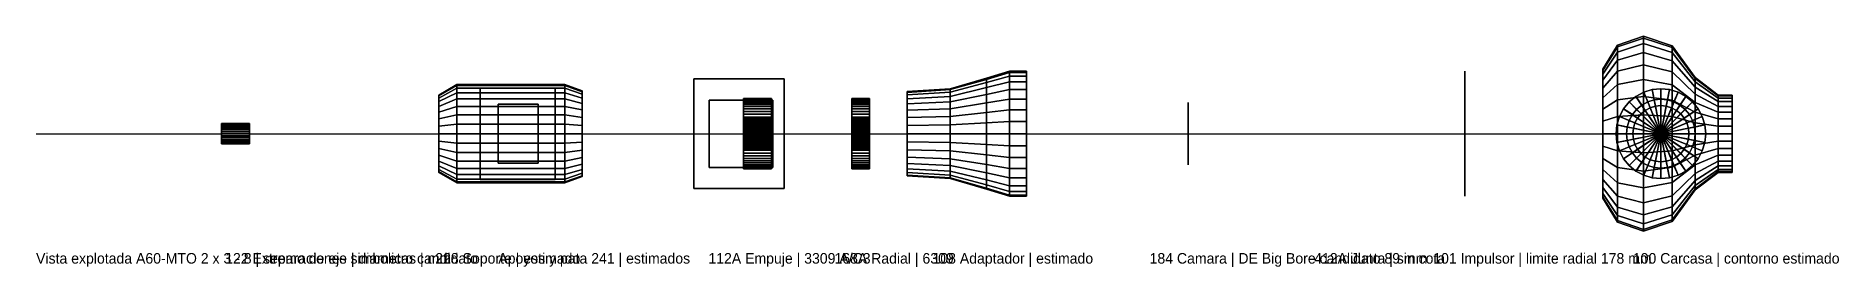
# Model space of a CAD drawing. Header units: millimetres. Extents: x -2320 to 254, y -190 to 139.
import ezdxf

# ---------------------------------------------------------------- set-up
doc = ezdxf.new("R2010")
doc.units = ezdxf.units.MM
for name, color, linetype in [('ADAPTADOR_EST', 4, 'CONTINUOUS'), ('CAMARA_184', 4, 'CONTINUOUS'), ('CARCASA_EST', 5, 'CONTINUOUS'), ('EJE_REF', 7, 'CONTINUOUS'), ('GUIA', 7, 'CONTINUOUS'), ('IMPULSOR_101', 2, 'CONTINUOUS'), ('PATAS_EST', 8, 'CONTINUOUS'), ('ROD_EMPUJE_112A', 2, 'CONTINUOUS'), ('ROD_RADIAL_168A', 2, 'CONTINUOUS'), ('SOPORTE_EST', 5, 'CONTINUOUS')]:
    doc.layers.add(name, color=color, linetype=linetype)

msp = doc.modelspace()

# ---------------------------------------------------------------- texts
at = {"layer": 'GUIA'}
for s, p in [('Vista explotada A60-MTO 2 x 3 - 8 | separaciones simbolicas | mm', (-2320, -185, -350)), ('122 Extremo de eje | diametro candidato', (-2050, -185)), ('228 Soporte | estimado', (-1750, -185)), ('Apoyos y pata 241 | estimados', (-1660, -185, -280)), ('112A Empuje | 3309 A/C3', (-1360, -185)), ('168A Radial | 6309', (-1180, -185, 75)), ('108 Adaptador | estimado', (-1040, -185)), ('184 Camara | DE Big Bore candidato 89 mm', (-730, -185)), ('412A Junta | sin cota', (-495, -185)), ('101 Impulsor | limite radial 178 mm', (-325, -185)), ('100 Carcasa | contorno estimado', (-40, -185))]:
    msp.add_text(s, height=15, dxfattribs=at).set_placement(p)

# ---------------------------------------------------------------- linework, layer by layer
at = {"layer": 'ADAPTADOR_EST'}
for points in [[(-1015, 64, 210), (-1015, 62.77026, 222.48578), (-963, 77.48204, 225.41214), (-963, 79, 210)], [(-1015, 62.77026, 197.51422), (-1015, 64, 210), (-963, 79, 210), (-963, 77.48204, 194.58786)], [(-1015, 62.77026, 222.48578), (-1015, 59.12829, 234.49174), (-963, 72.98648, 240.23199), (-963, 77.48204, 225.41214)], [(-1015, 59.12829, 185.50826), (-1015, 62.77026, 197.51422), (-963, 77.48204, 194.58786), (-963, 72.98648, 179.76801)], [(-963, 79, 210), (-963, 77.48204, 225.41214), (-930, 87.28989, 227.36304), (-930, 89, 210)], [(-963, 77.48204, 194.58786), (-963, 79, 210), (-930, 89, 210), (-930, 87.28989, 192.63696)], [(-963, 77.48204, 225.41214), (-963, 72.98648, 240.23199), (-930, 82.22528, 244.05883), (-930, 87.28989, 227.36304)], [(-963, 72.98648, 179.76801), (-963, 77.48204, 194.58786), (-930, 87.28989, 192.63696), (-930, 82.22528, 175.94117)], [(-963, 72.98648, 240.23199), (-963, 65.6861, 253.89005), (-930, 74.0008, 259.44575), (-930, 82.22528, 244.05883)], [(-963, 65.6861, 166.10995), (-963, 72.98648, 179.76801), (-930, 82.22528, 175.94117), (-930, 74.0008, 160.55425)], [(-930, 89, 210), (-930, 87.28989, 227.36304), (-906, 87.28989, 227.36304), (-906, 89, 210)], [(-930, 87.28989, 192.63696), (-930, 89, 210), (-906, 89, 210), (-906, 87.28989, 192.63696)], [(-930, 87.28989, 227.36304), (-930, 82.22528, 244.05883), (-906, 82.22528, 244.05883), (-906, 87.28989, 227.36304)], [(-930, 82.22528, 175.94117), (-930, 87.28989, 192.63696), (-906, 87.28989, 192.63696), (-906, 82.22528, 175.94117)], [(-930, 82.22528, 244.05883), (-930, 74.0008, 259.44575), (-906, 74.0008, 259.44575), (-906, 82.22528, 244.05883)], [(-930, 74.0008, 160.55425), (-930, 82.22528, 175.94117), (-906, 82.22528, 175.94117), (-906, 74.0008, 160.55425)], [(-906, 0, 210), (-906, 89, 210), (-906, 87.28989, 227.36304)], [(-906, 0, 210), (-906, 87.28989, 192.63696), (-906, 89, 210)], [(-906, 0, 210), (-906, 87.28989, 227.36304), (-906, 82.22528, 244.05883)], [(-906, 0, 210), (-906, 82.22528, 175.94117), (-906, 87.28989, 192.63696)], [(-906, 0, 210), (-906, 82.22528, 244.05883), (-906, 74.0008, 259.44575)], [(-906, 0, 210), (-906, 74.0008, 160.55425), (-906, 82.22528, 175.94117)], [(-1076, 60, 210), (-1076, 58.84712, 221.70542), (-1015, 62.77026, 222.48578), (-1015, 64, 210)], [(-1076, 58.84712, 198.29458), (-1076, 60, 210), (-1015, 64, 210), (-1015, 62.77026, 197.51422)], [(-1076, 58.84712, 221.70542), (-1076, 55.43277, 232.96101), (-1015, 59.12829, 234.49174), (-1015, 62.77026, 222.48578)], [(-1076, 55.43277, 187.03899), (-1076, 58.84712, 198.29458), (-1015, 62.77026, 197.51422), (-1015, 59.12829, 185.50826)], [(-1076, 0, 210), (-1076, 58.84712, 221.70542), (-1076, 60, 210)], [(-1076, 0, 210), (-1076, 60, 210), (-1076, 58.84712, 198.29458)], [(-1076, 55.43277, 232.96101), (-1076, 49.88818, 243.33421), (-1015, 53.21406, 245.55649), (-1015, 59.12829, 234.49174)], [(-1076, 49.88818, 176.66579), (-1076, 55.43277, 187.03899), (-1015, 59.12829, 185.50826), (-1015, 53.21406, 174.44351)], [(-1076, 0, 210), (-1076, 55.43277, 232.96101), (-1076, 58.84712, 221.70542)], [(-1076, 0, 210), (-1076, 58.84712, 198.29458), (-1076, 55.43277, 187.03899)], [(-1076, 0, 210), (-1076, 49.88818, 243.33421), (-1076, 55.43277, 232.96101)], [(-1076, 0, 210), (-1076, 55.43277, 187.03899), (-1076, 49.88818, 176.66579)], [(-1076, 49.88818, 243.33421), (-1076, 42.42641, 252.42641), (-1015, 45.25483, 255.25483), (-1015, 53.21406, 245.55649)], [(-1076, 42.42641, 167.57359), (-1076, 49.88818, 176.66579), (-1015, 53.21406, 174.44351), (-1015, 45.25483, 164.74517)], [(-1015, 59.12829, 234.49174), (-1015, 53.21406, 245.55649), (-963, 65.6861, 253.89005), (-963, 72.98648, 240.23199)], [(-1015, 53.21406, 174.44351), (-1015, 59.12829, 185.50826), (-963, 72.98648, 179.76801), (-963, 65.6861, 166.10995)], [(-1015, 53.21406, 245.55649), (-1015, 45.25483, 255.25483), (-963, 55.86144, 265.86144), (-963, 65.6861, 253.89005)], [(-1015, 45.25483, 164.74517), (-1015, 53.21406, 174.44351), (-963, 65.6861, 166.10995), (-963, 55.86144, 154.13856)], [(-1015, 45.25483, 255.25483), (-1015, 35.55649, 263.21406), (-963, 43.89005, 275.6861), (-963, 55.86144, 265.86144)], [(-1015, 35.55649, 156.78594), (-1015, 45.25483, 164.74517), (-963, 55.86144, 154.13856), (-963, 43.89005, 144.3139)], [(-963, 65.6861, 253.89005), (-963, 55.86144, 265.86144), (-930, 62.9325, 272.9325), (-930, 74.0008, 259.44575)], [(-963, 55.86144, 154.13856), (-963, 65.6861, 166.10995), (-930, 74.0008, 160.55425), (-930, 62.9325, 147.0675)], [(-963, 55.86144, 265.86144), (-963, 43.89005, 275.6861), (-930, 49.44575, 284.0008), (-930, 62.9325, 272.9325)], [(-963, 43.89005, 144.3139), (-963, 55.86144, 154.13856), (-930, 62.9325, 147.0675), (-930, 49.44575, 135.9992)], [(-930, 74.0008, 259.44575), (-930, 62.9325, 272.9325), (-906, 62.9325, 272.9325), (-906, 74.0008, 259.44575)], [(-930, 62.9325, 147.0675), (-930, 74.0008, 160.55425), (-906, 74.0008, 160.55425), (-906, 62.9325, 147.0675)], [(-930, 62.9325, 272.9325), (-930, 49.44575, 284.0008), (-906, 49.44575, 284.0008), (-906, 62.9325, 272.9325)], [(-930, 49.44575, 135.9992), (-930, 62.9325, 147.0675), (-906, 62.9325, 147.0675), (-906, 49.44575, 135.9992)], [(-906, 0, 210), (-906, 74.0008, 259.44575), (-906, 62.9325, 272.9325)], [(-906, 0, 210), (-906, 62.9325, 147.0675), (-906, 74.0008, 160.55425)], [(-906, 0, 210), (-906, 62.9325, 272.9325), (-906, 49.44575, 284.0008)], [(-906, 0, 210), (-906, 49.44575, 135.9992), (-906, 62.9325, 147.0675)], [(-1076, 0, 210), (-1076, 42.42641, 252.42641), (-1076, 49.88818, 243.33421)], [(-1076, 0, 210), (-1076, 49.88818, 176.66579), (-1076, 42.42641, 167.57359)], [(-1076, 42.42641, 252.42641), (-1076, 33.33421, 259.88818), (-1015, 35.55649, 263.21406), (-1015, 45.25483, 255.25483)], [(-1076, 33.33421, 160.11182), (-1076, 42.42641, 167.57359), (-1015, 45.25483, 164.74517), (-1015, 35.55649, 156.78594)], [(-1076, 0, 210), (-1076, 33.33421, 259.88818), (-1076, 42.42641, 252.42641)], [(-1076, 0, 210), (-1076, 42.42641, 167.57359), (-1076, 33.33421, 160.11182)], [(-1076, 33.33421, 259.88818), (-1076, 22.96101, 265.43277), (-1015, 24.49174, 269.12829), (-1015, 35.55649, 263.21406)], [(-1076, 22.96101, 154.56723), (-1076, 33.33421, 160.11182), (-1015, 35.55649, 156.78594), (-1015, 24.49174, 150.87171)], [(-1076, 0, 210), (-1076, 22.96101, 265.43277), (-1076, 33.33421, 259.88818)], [(-1076, 0, 210), (-1076, 33.33421, 160.11182), (-1076, 22.96101, 154.56723)], [(-1015, 35.55649, 263.21406), (-1015, 24.49174, 269.12829), (-963, 30.23199, 282.98648), (-963, 43.89005, 275.6861)], [(-1015, 24.49174, 150.87171), (-1015, 35.55649, 156.78594), (-963, 43.89005, 144.3139), (-963, 30.23199, 137.01352)], [(-1015, 24.49174, 269.12829), (-1015, 12.48578, 272.77026), (-963, 15.41214, 287.48204), (-963, 30.23199, 282.98648)], [(-1015, 12.48578, 147.22974), (-1015, 24.49174, 150.87171), (-963, 30.23199, 137.01352), (-963, 15.41214, 132.51796)], [(-963, 43.89005, 275.6861), (-963, 30.23199, 282.98648), (-930, 34.05883, 292.22528), (-930, 49.44575, 284.0008)], [(-963, 30.23199, 137.01352), (-963, 43.89005, 144.3139), (-930, 49.44575, 135.9992), (-930, 34.05883, 127.77472)], [(-963, 30.23199, 282.98648), (-963, 15.41214, 287.48204), (-930, 17.36304, 297.28989), (-930, 34.05883, 292.22528)], [(-963, 15.41214, 132.51796), (-963, 30.23199, 137.01352), (-930, 34.05883, 127.77472), (-930, 17.36304, 122.71011)], [(-930, 49.44575, 284.0008), (-930, 34.05883, 292.22528), (-906, 34.05883, 292.22528), (-906, 49.44575, 284.0008)], [(-930, 34.05883, 127.77472), (-930, 49.44575, 135.9992), (-906, 49.44575, 135.9992), (-906, 34.05883, 127.77472)], [(-930, 34.05883, 292.22528), (-930, 17.36304, 297.28989), (-906, 17.36304, 297.28989), (-906, 34.05883, 292.22528)], [(-930, 17.36304, 122.71011), (-930, 34.05883, 127.77472), (-906, 34.05883, 127.77472), (-906, 17.36304, 122.71011)], [(-906, 0, 210), (-906, 49.44575, 284.0008), (-906, 34.05883, 292.22528)], [(-906, 0, 210), (-906, 34.05883, 127.77472), (-906, 49.44575, 135.9992)], [(-906, 0, 210), (-906, 34.05883, 292.22528), (-906, 17.36304, 297.28989)], [(-906, 0, 210), (-906, 17.36304, 122.71011), (-906, 34.05883, 127.77472)], [(-1076, 22.96101, 265.43277), (-1076, 11.70542, 268.84712), (-1015, 12.48578, 272.77026), (-1015, 24.49174, 269.12829)], [(-1076, 11.70542, 151.15288), (-1076, 22.96101, 154.56723), (-1015, 24.49174, 150.87171), (-1015, 12.48578, 147.22974)], [(-1076, 0, 210), (-1076, 11.70542, 268.84712), (-1076, 22.96101, 265.43277)], [(-1076, 0, 210), (-1076, 22.96101, 154.56723), (-1076, 11.70542, 151.15288)], [(-1076, 11.70542, 268.84712), (-1076, 0, 270), (-1015, 0, 274), (-1015, 12.48578, 272.77026)], [(-1076, 0, 150), (-1076, 11.70542, 151.15288), (-1015, 12.48578, 147.22974), (-1015, 0, 146)], [(-1076, 0, 210), (-1076, 0, 270), (-1076, 11.70542, 268.84712)], [(-1076, 0, 210), (-1076, 11.70542, 151.15288), (-1076, 0, 150)], [(-1076, 0, 270), (-1076, -11.70542, 268.84712), (-1015, -12.48578, 272.77026), (-1015, 0, 274)], [(-1076, 0, 210), (-1076, -11.70542, 268.84712), (-1076, 0, 270)], [(-1076, 0, 210), (-1076, -22.96101, 265.43277), (-1076, -11.70542, 268.84712)], [(-1076, 0, 210), (-1076, -33.33421, 259.88818), (-1076, -22.96101, 265.43277)], [(-1076, 0, 210), (-1076, -42.42641, 252.42641), (-1076, -33.33421, 259.88818)], [(-1076, 0, 210), (-1076, -49.88818, 243.33421), (-1076, -42.42641, 252.42641)], [(-1076, 0, 210), (-1076, -55.43277, 232.96101), (-1076, -49.88818, 243.33421)], [(-1076, 0, 210), (-1076, -58.84712, 221.70542), (-1076, -55.43277, 232.96101)], [(-1076, 0, 210), (-1076, -60, 210), (-1076, -58.84712, 221.70542)], [(-1076, 0, 210), (-1076, -58.84712, 198.29458), (-1076, -60, 210)], [(-1076, 0, 210), (-1076, -55.43277, 187.03899), (-1076, -58.84712, 198.29458)], [(-1076, 0, 210), (-1076, -49.88818, 176.66579), (-1076, -55.43277, 187.03899)], [(-1076, 0, 210), (-1076, -42.42641, 167.57359), (-1076, -49.88818, 176.66579)], [(-1076, 0, 210), (-1076, -33.33421, 160.11182), (-1076, -42.42641, 167.57359)], [(-1076, 0, 210), (-1076, -22.96101, 154.56723), (-1076, -33.33421, 160.11182)], [(-1076, 0, 210), (-1076, -11.70542, 151.15288), (-1076, -22.96101, 154.56723)], [(-1076, -11.70542, 151.15288), (-1076, 0, 150), (-1015, 0, 146), (-1015, -12.48578, 147.22974)], [(-1076, 0, 210), (-1076, 0, 150), (-1076, -11.70542, 151.15288)], [(-1015, 12.48578, 272.77026), (-1015, 0, 274), (-963, 0, 289), (-963, 15.41214, 287.48204)], [(-1015, 0, 146), (-1015, 12.48578, 147.22974), (-963, 15.41214, 132.51796), (-963, 0, 131)], [(-1015, 0, 274), (-1015, -12.48578, 272.77026), (-963, -15.41214, 287.48204), (-963, 0, 289)], [(-1015, -12.48578, 147.22974), (-1015, 0, 146), (-963, 0, 131), (-963, -15.41214, 132.51796)], [(-963, 15.41214, 287.48204), (-963, 0, 289), (-930, 0, 299), (-930, 17.36304, 297.28989)], [(-963, 0, 131), (-963, 15.41214, 132.51796), (-930, 17.36304, 122.71011), (-930, 0, 121)], [(-963, 0, 289), (-963, -15.41214, 287.48204), (-930, -17.36304, 297.28989), (-930, 0, 299)], [(-963, -15.41214, 132.51796), (-963, 0, 131), (-930, 0, 121), (-930, -17.36304, 122.71011)], [(-930, 17.36304, 297.28989), (-930, 0, 299), (-906, 0, 299), (-906, 17.36304, 297.28989)], [(-930, 0, 121), (-930, 17.36304, 122.71011), (-906, 17.36304, 122.71011), (-906, 0, 121)], [(-930, 0, 299), (-930, -17.36304, 297.28989), (-906, -17.36304, 297.28989), (-906, 0, 299)], [(-930, -17.36304, 122.71011), (-930, 0, 121), (-906, 0, 121), (-906, -17.36304, 122.71011)], [(-906, 0, 210), (-906, 17.36304, 297.28989), (-906, 0, 299)], [(-906, 0, 210), (-906, 0, 121), (-906, 17.36304, 122.71011)], [(-906, 0, 210), (-906, 0, 299), (-906, -17.36304, 297.28989)], [(-906, 0, 210), (-906, -17.36304, 297.28989), (-906, -34.05883, 292.22528)], [(-906, 0, 210), (-906, -34.05883, 292.22528), (-906, -49.44575, 284.0008)], [(-906, 0, 210), (-906, -49.44575, 284.0008), (-906, -62.9325, 272.9325)], [(-906, 0, 210), (-906, -62.9325, 272.9325), (-906, -74.0008, 259.44575)], [(-906, 0, 210), (-906, -74.0008, 259.44575), (-906, -82.22528, 244.05883)], [(-906, 0, 210), (-906, -82.22528, 244.05883), (-906, -87.28989, 227.36304)], [(-906, 0, 210), (-906, -87.28989, 227.36304), (-906, -89, 210)], [(-906, 0, 210), (-906, -89, 210), (-906, -87.28989, 192.63696)], [(-906, 0, 210), (-906, -87.28989, 192.63696), (-906, -82.22528, 175.94117)], [(-906, 0, 210), (-906, -82.22528, 175.94117), (-906, -74.0008, 160.55425)], [(-906, 0, 210), (-906, -74.0008, 160.55425), (-906, -62.9325, 147.0675)], [(-906, 0, 210), (-906, -62.9325, 147.0675), (-906, -49.44575, 135.9992)], [(-906, 0, 210), (-906, -49.44575, 135.9992), (-906, -34.05883, 127.77472)], [(-906, 0, 210), (-906, -34.05883, 127.77472), (-906, -17.36304, 122.71011)], [(-906, 0, 210), (-906, -17.36304, 122.71011), (-906, 0, 121)], [(-1076, -11.70542, 268.84712), (-1076, -22.96101, 265.43277), (-1015, -24.49174, 269.12829), (-1015, -12.48578, 272.77026)], [(-1076, -22.96101, 154.56723), (-1076, -11.70542, 151.15288), (-1015, -12.48578, 147.22974), (-1015, -24.49174, 150.87171)], [(-1076, -22.96101, 265.43277), (-1076, -33.33421, 259.88818), (-1015, -35.55649, 263.21406), (-1015, -24.49174, 269.12829)], [(-1076, -33.33421, 160.11182), (-1076, -22.96101, 154.56723), (-1015, -24.49174, 150.87171), (-1015, -35.55649, 156.78594)], [(-1015, -12.48578, 272.77026), (-1015, -24.49174, 269.12829), (-963, -30.23199, 282.98648), (-963, -15.41214, 287.48204)], [(-1015, -24.49174, 150.87171), (-1015, -12.48578, 147.22974), (-963, -15.41214, 132.51796), (-963, -30.23199, 137.01352)], [(-1015, -24.49174, 269.12829), (-1015, -35.55649, 263.21406), (-963, -43.89005, 275.6861), (-963, -30.23199, 282.98648)], [(-1015, -35.55649, 156.78594), (-1015, -24.49174, 150.87171), (-963, -30.23199, 137.01352), (-963, -43.89005, 144.3139)], [(-963, -15.41214, 287.48204), (-963, -30.23199, 282.98648), (-930, -34.05883, 292.22528), (-930, -17.36304, 297.28989)], [(-963, -30.23199, 137.01352), (-963, -15.41214, 132.51796), (-930, -17.36304, 122.71011), (-930, -34.05883, 127.77472)], [(-930, -17.36304, 297.28989), (-930, -34.05883, 292.22528), (-906, -34.05883, 292.22528), (-906, -17.36304, 297.28989)], [(-930, -34.05883, 127.77472), (-930, -17.36304, 122.71011), (-906, -17.36304, 122.71011), (-906, -34.05883, 127.77472)], [(-1076, -33.33421, 259.88818), (-1076, -42.42641, 252.42641), (-1015, -45.25483, 255.25483), (-1015, -35.55649, 263.21406)], [(-1076, -42.42641, 167.57359), (-1076, -33.33421, 160.11182), (-1015, -35.55649, 156.78594), (-1015, -45.25483, 164.74517)], [(-1076, -42.42641, 252.42641), (-1076, -49.88818, 243.33421), (-1015, -53.21406, 245.55649), (-1015, -45.25483, 255.25483)], [(-1076, -49.88818, 176.66579), (-1076, -42.42641, 167.57359), (-1015, -45.25483, 164.74517), (-1015, -53.21406, 174.44351)], [(-1076, -49.88818, 243.33421), (-1076, -55.43277, 232.96101), (-1015, -59.12829, 234.49174), (-1015, -53.21406, 245.55649)], [(-1076, -55.43277, 187.03899), (-1076, -49.88818, 176.66579), (-1015, -53.21406, 174.44351), (-1015, -59.12829, 185.50826)], [(-1015, -35.55649, 263.21406), (-1015, -45.25483, 255.25483), (-963, -55.86144, 265.86144), (-963, -43.89005, 275.6861)], [(-1015, -45.25483, 164.74517), (-1015, -35.55649, 156.78594), (-963, -43.89005, 144.3139), (-963, -55.86144, 154.13856)], [(-1015, -45.25483, 255.25483), (-1015, -53.21406, 245.55649), (-963, -65.6861, 253.89005), (-963, -55.86144, 265.86144)], [(-1015, -53.21406, 174.44351), (-1015, -45.25483, 164.74517), (-963, -55.86144, 154.13856), (-963, -65.6861, 166.10995)], [(-963, -30.23199, 282.98648), (-963, -43.89005, 275.6861), (-930, -49.44575, 284.0008), (-930, -34.05883, 292.22528)], [(-963, -43.89005, 144.3139), (-963, -30.23199, 137.01352), (-930, -34.05883, 127.77472), (-930, -49.44575, 135.9992)], [(-963, -43.89005, 275.6861), (-963, -55.86144, 265.86144), (-930, -62.9325, 272.9325), (-930, -49.44575, 284.0008)], [(-963, -55.86144, 154.13856), (-963, -43.89005, 144.3139), (-930, -49.44575, 135.9992), (-930, -62.9325, 147.0675)], [(-930, -34.05883, 292.22528), (-930, -49.44575, 284.0008), (-906, -49.44575, 284.0008), (-906, -34.05883, 292.22528)], [(-930, -49.44575, 135.9992), (-930, -34.05883, 127.77472), (-906, -34.05883, 127.77472), (-906, -49.44575, 135.9992)], [(-930, -49.44575, 284.0008), (-930, -62.9325, 272.9325), (-906, -62.9325, 272.9325), (-906, -49.44575, 284.0008)], [(-930, -62.9325, 147.0675), (-930, -49.44575, 135.9992), (-906, -49.44575, 135.9992), (-906, -62.9325, 147.0675)], [(-1076, -55.43277, 232.96101), (-1076, -58.84712, 221.70542), (-1015, -62.77026, 222.48578), (-1015, -59.12829, 234.49174)], [(-1076, -58.84712, 198.29458), (-1076, -55.43277, 187.03899), (-1015, -59.12829, 185.50826), (-1015, -62.77026, 197.51422)], [(-1076, -58.84712, 221.70542), (-1076, -60, 210), (-1015, -64, 210), (-1015, -62.77026, 222.48578)], [(-1076, -60, 210), (-1076, -58.84712, 198.29458), (-1015, -62.77026, 197.51422), (-1015, -64, 210)], [(-1015, -53.21406, 245.55649), (-1015, -59.12829, 234.49174), (-963, -72.98648, 240.23199), (-963, -65.6861, 253.89005)], [(-1015, -59.12829, 185.50826), (-1015, -53.21406, 174.44351), (-963, -65.6861, 166.10995), (-963, -72.98648, 179.76801)], [(-1015, -59.12829, 234.49174), (-1015, -62.77026, 222.48578), (-963, -77.48204, 225.41214), (-963, -72.98648, 240.23199)], [(-1015, -62.77026, 197.51422), (-1015, -59.12829, 185.50826), (-963, -72.98648, 179.76801), (-963, -77.48204, 194.58786)], [(-1015, -62.77026, 222.48578), (-1015, -64, 210), (-963, -79, 210), (-963, -77.48204, 225.41214)], [(-1015, -64, 210), (-1015, -62.77026, 197.51422), (-963, -77.48204, 194.58786), (-963, -79, 210)], [(-963, -55.86144, 265.86144), (-963, -65.6861, 253.89005), (-930, -74.0008, 259.44575), (-930, -62.9325, 272.9325)], [(-963, -65.6861, 166.10995), (-963, -55.86144, 154.13856), (-930, -62.9325, 147.0675), (-930, -74.0008, 160.55425)], [(-963, -65.6861, 253.89005), (-963, -72.98648, 240.23199), (-930, -82.22528, 244.05883), (-930, -74.0008, 259.44575)], [(-963, -72.98648, 179.76801), (-963, -65.6861, 166.10995), (-930, -74.0008, 160.55425), (-930, -82.22528, 175.94117)], [(-963, -72.98648, 240.23199), (-963, -77.48204, 225.41214), (-930, -87.28989, 227.36304), (-930, -82.22528, 244.05883)], [(-963, -77.48204, 194.58786), (-963, -72.98648, 179.76801), (-930, -82.22528, 175.94117), (-930, -87.28989, 192.63696)], [(-930, -62.9325, 272.9325), (-930, -74.0008, 259.44575), (-906, -74.0008, 259.44575), (-906, -62.9325, 272.9325)], [(-930, -74.0008, 160.55425), (-930, -62.9325, 147.0675), (-906, -62.9325, 147.0675), (-906, -74.0008, 160.55425)], [(-930, -74.0008, 259.44575), (-930, -82.22528, 244.05883), (-906, -82.22528, 244.05883), (-906, -74.0008, 259.44575)], [(-930, -82.22528, 175.94117), (-930, -74.0008, 160.55425), (-906, -74.0008, 160.55425), (-906, -82.22528, 175.94117)], [(-963, -77.48204, 225.41214), (-963, -79, 210), (-930, -89, 210), (-930, -87.28989, 227.36304)], [(-963, -79, 210), (-963, -77.48204, 194.58786), (-930, -87.28989, 192.63696), (-930, -89, 210)], [(-930, -82.22528, 244.05883), (-930, -87.28989, 227.36304), (-906, -87.28989, 227.36304), (-906, -82.22528, 244.05883)], [(-930, -87.28989, 192.63696), (-930, -82.22528, 175.94117), (-906, -82.22528, 175.94117), (-906, -87.28989, 192.63696)], [(-930, -87.28989, 227.36304), (-930, -89, 210), (-906, -89, 210), (-906, -87.28989, 227.36304)], [(-930, -89, 210), (-930, -87.28989, 192.63696), (-906, -87.28989, 192.63696), (-906, -89, 210)]]:
    msp.add_3dface(points, dxfattribs=at)
at = {"layer": 'CAMARA_184', "extrusion": (1, 0, 0)}
msp.add_circle((0, 210, -675), 44.5, dxfattribs=at)
at = {"layer": 'CARCASA_EST'}
for points in [[(-62, 126, 210), (-62, 123.57895, 234.58138), (-25, 136.32915, 237.11755), (-25, 139, 210)], [(-62, 123.57895, 185.41862), (-62, 126, 210), (-25, 139, 210), (-25, 136.32915, 182.88245)], [(-62, 123.57895, 234.58138), (-62, 116.40882, 258.21811), (-25, 128.41926, 263.193), (-25, 136.32915, 237.11755)], [(-62, 116.40882, 161.78189), (-62, 123.57895, 185.41862), (-25, 136.32915, 182.88245), (-25, 128.41926, 156.807)], [(-25, 139, 210), (-25, 136.32915, 237.11755), (16, 122.59816, 234.38629), (16, 125, 210)], [(-25, 136.32915, 182.88245), (-25, 139, 210), (16, 125, 210), (16, 122.59816, 185.61371)], [(-25, 136.32915, 237.11755), (-25, 128.41926, 263.193), (16, 115.48494, 257.83543), (16, 122.59816, 234.38629)], [(-25, 128.41926, 156.807), (-25, 136.32915, 182.88245), (16, 122.59816, 185.61371), (16, 115.48494, 162.16457)], [(-83, 92, 210), (-83, 90.23225, 227.94831), (-62, 123.57895, 234.58138), (-62, 126, 210)], [(-83, 90.23225, 192.05169), (-83, 92, 210), (-62, 126, 210), (-62, 123.57895, 185.41862)], [(-83, 90.23225, 227.94831), (-83, 84.99692, 245.20688), (-62, 116.40882, 258.21811), (-62, 123.57895, 234.58138)], [(-83, 84.99692, 174.79312), (-83, 90.23225, 192.05169), (-62, 123.57895, 185.41862), (-62, 116.40882, 161.78189)], [(-83, 84.99692, 245.20688), (-83, 76.4952, 261.11246), (-62, 104.76517, 280.00185), (-62, 116.40882, 258.21811)], [(-83, 76.4952, 158.88754), (-83, 84.99692, 174.79312), (-62, 116.40882, 161.78189), (-62, 104.76517, 139.99815)], [(-83, 76.4952, 261.11246), (-83, 65.05382, 275.05382), (-62, 89.09545, 299.09545), (-62, 104.76517, 280.00185)], [(-83, 65.05382, 144.94618), (-83, 76.4952, 158.88754), (-62, 104.76517, 139.99815), (-62, 89.09545, 120.90455)], [(-62, 116.40882, 258.21811), (-62, 104.76517, 280.00185), (-25, 115.57428, 287.22426), (-25, 128.41926, 263.193)], [(-62, 104.76517, 139.99815), (-62, 116.40882, 161.78189), (-25, 128.41926, 156.807), (-25, 115.57428, 132.77574)], [(-62, 104.76517, 280.00185), (-62, 89.09545, 299.09545), (-25, 98.28784, 308.28784), (-25, 115.57428, 287.22426)], [(-62, 89.09545, 120.90455), (-62, 104.76517, 139.99815), (-25, 115.57428, 132.77574), (-25, 98.28784, 111.71216)], [(-25, 128.41926, 263.193), (-25, 115.57428, 287.22426), (16, 103.9337, 279.44628), (16, 115.48494, 257.83543)], [(-25, 115.57428, 132.77574), (-25, 128.41926, 156.807), (16, 115.48494, 162.16457), (16, 103.9337, 140.55372)], [(-25, 115.57428, 287.22426), (-25, 98.28784, 308.28784), (16, 88.38835, 298.38835), (16, 103.9337, 279.44628)], [(-25, 98.28784, 111.71216), (-25, 115.57428, 132.77574), (16, 103.9337, 140.55372), (16, 88.38835, 121.61165)], [(16, 125, 210), (16, 122.59816, 234.38629), (49, 78.46282, 225.60723), (49, 80, 210)], [(16, 122.59816, 185.61371), (16, 125, 210), (49, 80, 210), (49, 78.46282, 194.39277)], [(16, 122.59816, 234.38629), (16, 115.48494, 257.83543), (49, 73.91036, 240.61467), (49, 78.46282, 225.60723)], [(16, 115.48494, 162.16457), (16, 122.59816, 185.61371), (49, 78.46282, 194.39277), (49, 73.91036, 179.38533)], [(16, 115.48494, 257.83543), (16, 103.9337, 279.44628), (49, 66.51757, 254.44562), (49, 73.91036, 240.61467)], [(16, 103.9337, 140.55372), (16, 115.48494, 162.16457), (49, 73.91036, 179.38533), (49, 66.51757, 165.55438)], [(16, 103.9337, 279.44628), (16, 88.38835, 298.38835), (49, 56.56854, 266.56854), (49, 66.51757, 254.44562)], [(16, 88.38835, 121.61165), (16, 103.9337, 140.55372), (49, 66.51757, 165.55438), (49, 56.56854, 153.43146)], [(-83, 0, 210), (-83, 90.23225, 227.94831), (-83, 92, 210)], [(-83, 0, 210), (-83, 92, 210), (-83, 90.23225, 192.05169)], [(-83, 0, 210), (-83, 84.99692, 245.20688), (-83, 90.23225, 227.94831)], [(-83, 0, 210), (-83, 90.23225, 192.05169), (-83, 84.99692, 174.79312)], [(-83, 65.05382, 275.05382), (-83, 51.11246, 286.4952), (-62, 70.00185, 314.76517), (-62, 89.09545, 299.09545)], [(-83, 51.11246, 133.5048), (-83, 65.05382, 144.94618), (-62, 89.09545, 120.90455), (-62, 70.00185, 105.23483)], [(-83, 0, 210), (-83, 76.4952, 261.11246), (-83, 84.99692, 245.20688)], [(-83, 0, 210), (-83, 84.99692, 174.79312), (-83, 76.4952, 158.88754)], [(-62, 89.09545, 299.09545), (-62, 70.00185, 314.76517), (-25, 77.22426, 325.57428), (-25, 98.28784, 308.28784)], [(-62, 70.00185, 105.23483), (-62, 89.09545, 120.90455), (-25, 98.28784, 111.71216), (-25, 77.22426, 94.42572)], [(-25, 98.28784, 308.28784), (-25, 77.22426, 325.57428), (16, 69.44628, 313.9337), (16, 88.38835, 298.38835)], [(-25, 77.22426, 94.42572), (-25, 98.28784, 111.71216), (16, 88.38835, 121.61165), (16, 69.44628, 106.0663)], [(16, 88.38835, 298.38835), (16, 69.44628, 313.9337), (49, 44.44562, 276.51757), (49, 56.56854, 266.56854)], [(16, 69.44628, 106.0663), (16, 88.38835, 121.61165), (49, 56.56854, 153.43146), (49, 44.44562, 143.48243)], [(49, 80, 210), (49, 78.46282, 225.60723), (82, 53.94319, 220.72997), (82, 55, 210)], [(49, 78.46282, 194.39277), (49, 80, 210), (82, 55, 210), (82, 53.94319, 199.27003)], [(49, 78.46282, 225.60723), (49, 73.91036, 240.61467), (82, 50.81337, 231.04759), (82, 53.94319, 220.72997)], [(49, 73.91036, 179.38533), (49, 78.46282, 194.39277), (82, 53.94319, 199.27003), (82, 50.81337, 188.95241)], [(-83, 0, 210), (-83, 65.05382, 275.05382), (-83, 76.4952, 261.11246)], [(-83, 0, 210), (-83, 76.4952, 158.88754), (-83, 65.05382, 144.94618)], [(-83, 51.11246, 286.4952), (-83, 35.20688, 294.99692), (-62, 48.21811, 326.40882), (-62, 70.00185, 314.76517)], [(-83, 35.20688, 125.00308), (-83, 51.11246, 133.5048), (-62, 70.00185, 105.23483), (-62, 48.21811, 93.59118)], [(-83, 0, 210), (-83, 51.11246, 286.4952), (-83, 65.05382, 275.05382)], [(-83, 0, 210), (-83, 65.05382, 144.94618), (-83, 51.11246, 133.5048)], [(-62, 70.00185, 314.76517), (-62, 48.21811, 326.40882), (-25, 53.193, 338.41926), (-25, 77.22426, 325.57428)], [(-62, 48.21811, 93.59118), (-62, 70.00185, 105.23483), (-25, 77.22426, 94.42572), (-25, 53.193, 81.58074)], [(-62, 48.21811, 326.40882), (-62, 24.58138, 333.57895), (-25, 27.11755, 346.32915), (-25, 53.193, 338.41926)], [(-62, 24.58138, 86.42105), (-62, 48.21811, 93.59118), (-25, 53.193, 81.58074), (-25, 27.11755, 73.67085)], [(-35.55649, 53.21406, 290), (-45.25483, 45.25483, 290), (-34.64823, 34.64823, 345), (-27.22294, 40.74201, 345)], [(0, 0, 290), (-45.25483, 45.25483, 290), (-35.55649, 53.21406, 290)], [(-24.49174, 59.12829, 290), (-35.55649, 53.21406, 290), (-27.22294, 40.74201, 345), (-18.75149, 45.2701, 345)], [(0, 0, 290), (-35.55649, 53.21406, 290), (-24.49174, 59.12829, 290)], [(-25, 77.22426, 325.57428), (-25, 53.193, 338.41926), (16, 47.83543, 325.48494), (16, 69.44628, 313.9337)], [(-25, 53.193, 81.58074), (-25, 77.22426, 94.42572), (16, 69.44628, 106.0663), (16, 47.83543, 94.51506)], [(-25, 53.193, 338.41926), (-25, 27.11755, 346.32915), (16, 24.38629, 332.59816), (16, 47.83543, 325.48494)], [(-25, 27.11755, 73.67085), (-25, 53.193, 81.58074), (16, 47.83543, 94.51506), (16, 24.38629, 87.40184)], [(-12.48578, 62.77026, 290), (-24.49174, 59.12829, 290), (-18.75149, 45.2701, 345), (-9.55943, 48.05848, 345)], [(0, 0, 290), (-24.49174, 59.12829, 290), (-12.48578, 62.77026, 290)], [(0, 64, 290), (-12.48578, 62.77026, 290), (-9.55943, 48.05848, 345), (0, 49, 345)], [(0, 0, 290), (-12.48578, 62.77026, 290), (0, 64, 290)], [(12.48578, 62.77026, 290), (0, 64, 290), (0, 49, 345), (9.55943, 48.05848, 345)], [(0, 0, 290), (0, 64, 290), (12.48578, 62.77026, 290)], [(0, 0, 290), (12.48578, 62.77026, 290), (24.49174, 59.12829, 290)], [(0, 0, 290), (24.49174, 59.12829, 290), (35.55649, 53.21406, 290)], [(0, 0, 290), (35.55649, 53.21406, 290), (45.25483, 45.25483, 290)], [(24.49174, 59.12829, 290), (12.48578, 62.77026, 290), (9.55943, 48.05848, 345), (18.75149, 45.2701, 345)], [(16, 69.44628, 313.9337), (16, 47.83543, 325.48494), (49, 30.61467, 283.91036), (49, 44.44562, 276.51757)], [(16, 47.83543, 94.51506), (16, 69.44628, 106.0663), (49, 44.44562, 143.48243), (49, 30.61467, 136.08964)], [(35.55649, 53.21406, 290), (24.49174, 59.12829, 290), (18.75149, 45.2701, 345), (27.22294, 40.74201, 345)], [(45.25483, 45.25483, 290), (35.55649, 53.21406, 290), (27.22294, 40.74201, 345), (34.64823, 34.64823, 345)], [(49, 73.91036, 240.61467), (49, 66.51757, 254.44562), (82, 45.73083, 240.55636), (82, 50.81337, 231.04759)], [(49, 66.51757, 165.55438), (49, 73.91036, 179.38533), (82, 50.81337, 188.95241), (82, 45.73083, 179.44364)], [(49, 66.51757, 254.44562), (49, 56.56854, 266.56854), (82, 38.89087, 248.89087), (82, 45.73083, 240.55636)], [(49, 56.56854, 153.43146), (49, 66.51757, 165.55438), (82, 45.73083, 179.44364), (82, 38.89087, 171.10913)], [(49, 56.56854, 266.56854), (49, 44.44562, 276.51757), (82, 30.55636, 255.73083), (82, 38.89087, 248.89087)], [(49, 44.44562, 143.48243), (49, 56.56854, 153.43146), (82, 38.89087, 171.10913), (82, 30.55636, 164.26917)], [(82, 55, 210), (82, 53.94319, 220.72997), (102, 53.94319, 220.72997), (102, 55, 210)], [(82, 53.94319, 199.27003), (82, 55, 210), (102, 55, 210), (102, 53.94319, 199.27003)], [(82, 53.94319, 220.72997), (82, 50.81337, 231.04759), (102, 50.81337, 231.04759), (102, 53.94319, 220.72997)], [(82, 50.81337, 188.95241), (82, 53.94319, 199.27003), (102, 53.94319, 199.27003), (102, 50.81337, 188.95241)], [(102, 0, 210), (102, 55, 210), (102, 53.94319, 220.72997)], [(102, 0, 210), (102, 53.94319, 199.27003), (102, 55, 210)], [(102, 0, 210), (102, 53.94319, 220.72997), (102, 50.81337, 231.04759)], [(102, 0, 210), (102, 50.81337, 188.95241), (102, 53.94319, 199.27003)], [(-83, 0, 210), (-83, 35.20688, 294.99692), (-83, 51.11246, 286.4952)], [(-83, 0, 210), (-83, 51.11246, 133.5048), (-83, 35.20688, 125.00308)], [(-83, 35.20688, 294.99692), (-83, 17.94831, 300.23225), (-62, 24.58138, 333.57895), (-62, 48.21811, 326.40882)], [(-83, 17.94831, 119.76775), (-83, 35.20688, 125.00308), (-62, 48.21811, 93.59118), (-62, 24.58138, 86.42105)], [(-83, 0, 210), (-83, 17.94831, 300.23225), (-83, 35.20688, 294.99692)], [(-83, 0, 210), (-83, 35.20688, 125.00308), (-83, 17.94831, 119.76775)], [(-62, 24.58138, 333.57895), (-62, 0, 336), (-25, 0, 349), (-25, 27.11755, 346.32915)], [(-62, 0, 84), (-62, 24.58138, 86.42105), (-25, 27.11755, 73.67085), (-25, 0, 71)], [(-53.21406, 35.55649, 290), (-59.12829, 24.49174, 290), (-45.2701, 18.75149, 345), (-40.74201, 27.22294, 345)], [(0, 0, 290), (-59.12829, 24.49174, 290), (-53.21406, 35.55649, 290)], [(-45.25483, 45.25483, 290), (-53.21406, 35.55649, 290), (-40.74201, 27.22294, 345), (-34.64823, 34.64823, 345)], [(0, 0, 290), (-53.21406, 35.55649, 290), (-45.25483, 45.25483, 290)], [(-40.74201, 27.22294, 345), (-45.2701, 18.75149, 345), (-36.95518, 15.30734, 433), (-33.25878, 22.22281, 433)], [(-34.64823, 34.64823, 345), (-40.74201, 27.22294, 345), (-33.25878, 22.22281, 433), (-28.28427, 28.28427, 433)], [(-27.22294, 40.74201, 345), (-34.64823, 34.64823, 345), (-28.28427, 28.28427, 433), (-22.22281, 33.25878, 433)], [(-28.28427, 28.28427, 433), (-33.25878, 22.22281, 433), (-33.25878, 22.22281, 452), (-28.28427, 28.28427, 452)], [(0, 0, 452), (-28.28427, 28.28427, 452), (-33.25878, 22.22281, 452)], [(-22.22281, 33.25878, 433), (-28.28427, 28.28427, 433), (-28.28427, 28.28427, 452), (-22.22281, 33.25878, 452)], [(0, 0, 452), (-22.22281, 33.25878, 452), (-28.28427, 28.28427, 452)], [(-18.75149, 45.2701, 345), (-27.22294, 40.74201, 345), (-22.22281, 33.25878, 433), (-15.30734, 36.95518, 433)], [(-25, 27.11755, 346.32915), (-25, 0, 349), (16, 0, 335), (16, 24.38629, 332.59816)], [(-25, 0, 71), (-25, 27.11755, 73.67085), (16, 24.38629, 87.40184), (16, 0, 85)], [(-15.30734, 36.95518, 433), (-22.22281, 33.25878, 433), (-22.22281, 33.25878, 452), (-15.30734, 36.95518, 452)], [(0, 0, 452), (-15.30734, 36.95518, 452), (-22.22281, 33.25878, 452)], [(-9.55943, 48.05848, 345), (-18.75149, 45.2701, 345), (-15.30734, 36.95518, 433), (-7.80361, 39.23141, 433)], [(-7.80361, 39.23141, 433), (-15.30734, 36.95518, 433), (-15.30734, 36.95518, 452), (-7.80361, 39.23141, 452)], [(0, 0, 452), (-7.80361, 39.23141, 452), (-15.30734, 36.95518, 452)], [(0, 49, 345), (-9.55943, 48.05848, 345), (-7.80361, 39.23141, 433), (0, 40, 433)], [(0, 40, 433), (-7.80361, 39.23141, 433), (-7.80361, 39.23141, 452), (0, 40, 452)], [(0, 0, 452), (0, 40, 452), (-7.80361, 39.23141, 452)], [(9.55943, 48.05848, 345), (0, 49, 345), (0, 40, 433), (7.80361, 39.23141, 433)], [(0, 0, 290), (45.25483, 45.25483, 290), (53.21406, 35.55649, 290)], [(7.80361, 39.23141, 433), (0, 40, 433), (0, 40, 452), (7.80361, 39.23141, 452)], [(0, 0, 452), (7.80361, 39.23141, 452), (0, 40, 452)], [(0, 0, 452), (15.30734, 36.95518, 452), (7.80361, 39.23141, 452)], [(0, 0, 452), (22.22281, 33.25878, 452), (15.30734, 36.95518, 452)], [(0, 0, 290), (53.21406, 35.55649, 290), (59.12829, 24.49174, 290)], [(0, 0, 452), (28.28427, 28.28427, 452), (22.22281, 33.25878, 452)], [(0, 0, 452), (33.25878, 22.22281, 452), (28.28427, 28.28427, 452)], [(18.75149, 45.2701, 345), (9.55943, 48.05848, 345), (7.80361, 39.23141, 433), (15.30734, 36.95518, 433)], [(15.30734, 36.95518, 433), (7.80361, 39.23141, 433), (7.80361, 39.23141, 452), (15.30734, 36.95518, 452)], [(27.22294, 40.74201, 345), (18.75149, 45.2701, 345), (15.30734, 36.95518, 433), (22.22281, 33.25878, 433)], [(22.22281, 33.25878, 433), (15.30734, 36.95518, 433), (15.30734, 36.95518, 452), (22.22281, 33.25878, 452)], [(16, 47.83543, 325.48494), (16, 24.38629, 332.59816), (49, 15.60723, 288.46282), (49, 30.61467, 283.91036)], [(16, 24.38629, 87.40184), (16, 47.83543, 94.51506), (49, 30.61467, 136.08964), (49, 15.60723, 131.53718)], [(34.64823, 34.64823, 345), (27.22294, 40.74201, 345), (22.22281, 33.25878, 433), (28.28427, 28.28427, 433)], [(28.28427, 28.28427, 433), (22.22281, 33.25878, 433), (22.22281, 33.25878, 452), (28.28427, 28.28427, 452)], [(40.74201, 27.22294, 345), (34.64823, 34.64823, 345), (28.28427, 28.28427, 433), (33.25878, 22.22281, 433)], [(33.25878, 22.22281, 433), (28.28427, 28.28427, 433), (28.28427, 28.28427, 452), (33.25878, 22.22281, 452)], [(45.2701, 18.75149, 345), (40.74201, 27.22294, 345), (33.25878, 22.22281, 433), (36.95518, 15.30734, 433)], [(53.21406, 35.55649, 290), (45.25483, 45.25483, 290), (34.64823, 34.64823, 345), (40.74201, 27.22294, 345)], [(59.12829, 24.49174, 290), (53.21406, 35.55649, 290), (40.74201, 27.22294, 345), (45.2701, 18.75149, 345)], [(49, 44.44562, 276.51757), (49, 30.61467, 283.91036), (82, 21.04759, 260.81337), (82, 30.55636, 255.73083)], [(49, 30.61467, 136.08964), (49, 44.44562, 143.48243), (82, 30.55636, 164.26917), (82, 21.04759, 159.18663)], [(49, 30.61467, 283.91036), (49, 15.60723, 288.46282), (82, 10.72997, 263.94319), (82, 21.04759, 260.81337)], [(49, 15.60723, 131.53718), (49, 30.61467, 136.08964), (82, 21.04759, 159.18663), (82, 10.72997, 156.05681)], [(82, 50.81337, 231.04759), (82, 45.73083, 240.55636), (102, 45.73083, 240.55636), (102, 50.81337, 231.04759)], [(82, 45.73083, 179.44364), (82, 50.81337, 188.95241), (102, 50.81337, 188.95241), (102, 45.73083, 179.44364)], [(82, 45.73083, 240.55636), (82, 38.89087, 248.89087), (102, 38.89087, 248.89087), (102, 45.73083, 240.55636)], [(82, 38.89087, 171.10913), (82, 45.73083, 179.44364), (102, 45.73083, 179.44364), (102, 38.89087, 171.10913)], [(82, 38.89087, 248.89087), (82, 30.55636, 255.73083), (102, 30.55636, 255.73083), (102, 38.89087, 248.89087)], [(82, 30.55636, 164.26917), (82, 38.89087, 171.10913), (102, 38.89087, 171.10913), (102, 30.55636, 164.26917)], [(82, 30.55636, 255.73083), (82, 21.04759, 260.81337), (102, 21.04759, 260.81337), (102, 30.55636, 255.73083)], [(82, 21.04759, 159.18663), (82, 30.55636, 164.26917), (102, 30.55636, 164.26917), (102, 21.04759, 159.18663)], [(102, 0, 210), (102, 50.81337, 231.04759), (102, 45.73083, 240.55636)], [(102, 0, 210), (102, 45.73083, 179.44364), (102, 50.81337, 188.95241)], [(102, 0, 210), (102, 45.73083, 240.55636), (102, 38.89087, 248.89087)], [(102, 0, 210), (102, 38.89087, 171.10913), (102, 45.73083, 179.44364)], [(102, 0, 210), (102, 38.89087, 248.89087), (102, 30.55636, 255.73083)], [(102, 0, 210), (102, 30.55636, 164.26917), (102, 38.89087, 171.10913)], [(102, 0, 210), (102, 30.55636, 255.73083), (102, 21.04759, 260.81337)], [(102, 0, 210), (102, 21.04759, 159.18663), (102, 30.55636, 164.26917)], [(-83, 17.94831, 300.23225), (-83, 0, 302), (-62, 0, 336), (-62, 24.58138, 333.57895)], [(-83, 0, 118), (-83, 17.94831, 119.76775), (-62, 24.58138, 86.42105), (-62, 0, 84)], [(-83, 0, 210), (-83, 0, 302), (-83, 17.94831, 300.23225)], [(-83, 0, 210), (-83, 17.94831, 119.76775), (-83, 0, 118)], [(-83, 0, 302), (-83, -17.94831, 300.23225), (-62, -24.58138, 333.57895), (-62, 0, 336)], [(-83, 0, 210), (-83, -17.94831, 300.23225), (-83, 0, 302)], [(-83, 0, 210), (-83, -35.20688, 294.99692), (-83, -17.94831, 300.23225)], [(-83, 0, 210), (-83, -51.11246, 286.4952), (-83, -35.20688, 294.99692)], [(-83, 0, 210), (-83, -65.05382, 275.05382), (-83, -51.11246, 286.4952)], [(-83, 0, 210), (-83, -76.4952, 261.11246), (-83, -65.05382, 275.05382)], [(-83, 0, 210), (-83, -84.99692, 245.20688), (-83, -76.4952, 261.11246)], [(-83, 0, 210), (-83, -90.23225, 227.94831), (-83, -84.99692, 245.20688)], [(-83, 0, 210), (-83, -92, 210), (-83, -90.23225, 227.94831)], [(-83, 0, 210), (-83, -90.23225, 192.05169), (-83, -92, 210)], [(-83, 0, 210), (-83, -84.99692, 174.79312), (-83, -90.23225, 192.05169)], [(-83, 0, 210), (-83, -76.4952, 158.88754), (-83, -84.99692, 174.79312)], [(-83, 0, 210), (-83, -65.05382, 144.94618), (-83, -76.4952, 158.88754)], [(-83, 0, 210), (-83, -51.11246, 133.5048), (-83, -65.05382, 144.94618)], [(-83, 0, 210), (-83, -35.20688, 125.00308), (-83, -51.11246, 133.5048)], [(-83, 0, 210), (-83, -17.94831, 119.76775), (-83, -35.20688, 125.00308)], [(-83, -17.94831, 119.76775), (-83, 0, 118), (-62, 0, 84), (-62, -24.58138, 86.42105)], [(-83, 0, 210), (-83, 0, 118), (-83, -17.94831, 119.76775)], [(-62.77026, 12.48578, 290), (-64, 0, 290), (-49, 0, 345), (-48.05848, 9.55943, 345)], [(0, 0, 290), (-64, 0, 290), (-62.77026, 12.48578, 290)], [(-64, 0, 290), (-62.77026, -12.48578, 290), (-48.05848, -9.55943, 345), (-49, 0, 345)], [(0, 0, 290), (-62.77026, -12.48578, 290), (-64, 0, 290)], [(-59.12829, 24.49174, 290), (-62.77026, 12.48578, 290), (-48.05848, 9.55943, 345), (-45.2701, 18.75149, 345)], [(0, 0, 290), (-62.77026, 12.48578, 290), (-59.12829, 24.49174, 290)], [(0, 0, 290), (-59.12829, -24.49174, 290), (-62.77026, -12.48578, 290)], [(-62, 0, 336), (-62, -24.58138, 333.57895), (-25, -27.11755, 346.32915), (-25, 0, 349)], [(-62, -24.58138, 86.42105), (-62, 0, 84), (-25, 0, 71), (-25, -27.11755, 73.67085)], [(0, 0, 290), (-53.21406, -35.55649, 290), (-59.12829, -24.49174, 290)], [(0, 0, 290), (-45.25483, -45.25483, 290), (-53.21406, -35.55649, 290)], [(-48.05848, 9.55943, 345), (-49, 0, 345), (-40, 0, 433), (-39.23141, 7.80361, 433)], [(-49, 0, 345), (-48.05848, -9.55943, 345), (-39.23141, -7.80361, 433), (-40, 0, 433)], [(-45.2701, 18.75149, 345), (-48.05848, 9.55943, 345), (-39.23141, 7.80361, 433), (-36.95518, 15.30734, 433)], [(0, 0, 290), (-35.55649, -53.21406, 290), (-45.25483, -45.25483, 290)], [(-39.23141, 7.80361, 433), (-40, 0, 433), (-40, 0, 452), (-39.23141, 7.80361, 452)], [(0, 0, 452), (-39.23141, 7.80361, 452), (-40, 0, 452)], [(-40, 0, 433), (-39.23141, -7.80361, 433), (-39.23141, -7.80361, 452), (-40, 0, 452)], [(0, 0, 452), (-40, 0, 452), (-39.23141, -7.80361, 452)], [(-36.95518, 15.30734, 433), (-39.23141, 7.80361, 433), (-39.23141, 7.80361, 452), (-36.95518, 15.30734, 452)], [(0, 0, 452), (-36.95518, 15.30734, 452), (-39.23141, 7.80361, 452)], [(0, 0, 452), (-39.23141, -7.80361, 452), (-36.95518, -15.30734, 452)], [(-33.25878, 22.22281, 433), (-36.95518, 15.30734, 433), (-36.95518, 15.30734, 452), (-33.25878, 22.22281, 452)], [(0, 0, 452), (-33.25878, 22.22281, 452), (-36.95518, 15.30734, 452)], [(0, 0, 452), (-36.95518, -15.30734, 452), (-33.25878, -22.22281, 452)], [(0, 0, 290), (-24.49174, -59.12829, 290), (-35.55649, -53.21406, 290)], [(0, 0, 452), (-33.25878, -22.22281, 452), (-28.28427, -28.28427, 452)], [(0, 0, 452), (-28.28427, -28.28427, 452), (-22.22281, -33.25878, 452)], [(-25, 0, 349), (-25, -27.11755, 346.32915), (16, -24.38629, 332.59816), (16, 0, 335)], [(-25, -27.11755, 73.67085), (-25, 0, 71), (16, 0, 85), (16, -24.38629, 87.40184)], [(0, 0, 290), (-12.48578, -62.77026, 290), (-24.49174, -59.12829, 290)], [(0, 0, 452), (-22.22281, -33.25878, 452), (-15.30734, -36.95518, 452)], [(0, 0, 452), (-15.30734, -36.95518, 452), (-7.80361, -39.23141, 452)], [(0, 0, 290), (0, -64, 290), (-12.48578, -62.77026, 290)], [(0, 0, 452), (-7.80361, -39.23141, 452), (0, -40, 452)], [(0, 0, 290), (59.12829, 24.49174, 290), (62.77026, 12.48578, 290)], [(0, 0, 452), (36.95518, 15.30734, 452), (33.25878, 22.22281, 452)], [(0, 0, 452), (39.23141, 7.80361, 452), (36.95518, 15.30734, 452)], [(0, 0, 290), (62.77026, 12.48578, 290), (64, 0, 290)], [(0, 0, 452), (40, 0, 452), (39.23141, 7.80361, 452)], [(0, 0, 290), (12.48578, -62.77026, 290), (0, -64, 290)], [(0, 0, 452), (0, -40, 452), (7.80361, -39.23141, 452)], [(0, 0, 290), (24.49174, -59.12829, 290), (12.48578, -62.77026, 290)], [(0, 0, 452), (7.80361, -39.23141, 452), (15.30734, -36.95518, 452)], [(0, 0, 290), (35.55649, -53.21406, 290), (24.49174, -59.12829, 290)], [(0, 0, 452), (15.30734, -36.95518, 452), (22.22281, -33.25878, 452)], [(0, 0, 290), (45.25483, -45.25483, 290), (35.55649, -53.21406, 290)], [(0, 0, 452), (22.22281, -33.25878, 452), (28.28427, -28.28427, 452)], [(0, 0, 290), (53.21406, -35.55649, 290), (45.25483, -45.25483, 290)], [(0, 0, 452), (28.28427, -28.28427, 452), (33.25878, -22.22281, 452)], [(0, 0, 290), (59.12829, -24.49174, 290), (53.21406, -35.55649, 290)], [(0, 0, 452), (33.25878, -22.22281, 452), (36.95518, -15.30734, 452)], [(0, 0, 290), (62.77026, -12.48578, 290), (59.12829, -24.49174, 290)], [(0, 0, 452), (36.95518, -15.30734, 452), (39.23141, -7.80361, 452)], [(0, 0, 290), (64, 0, 290), (62.77026, -12.48578, 290)], [(0, 0, 452), (39.23141, -7.80361, 452), (40, 0, 452)], [(16, 24.38629, 332.59816), (16, 0, 335), (49, 0, 290), (49, 15.60723, 288.46282)], [(16, 0, 85), (16, 24.38629, 87.40184), (49, 15.60723, 131.53718), (49, 0, 130)], [(16, 0, 335), (16, -24.38629, 332.59816), (49, -15.60723, 288.46282), (49, 0, 290)], [(16, -24.38629, 87.40184), (16, 0, 85), (49, 0, 130), (49, -15.60723, 131.53718)], [(36.95518, 15.30734, 433), (33.25878, 22.22281, 433), (33.25878, 22.22281, 452), (36.95518, 15.30734, 452)], [(48.05848, 9.55943, 345), (45.2701, 18.75149, 345), (36.95518, 15.30734, 433), (39.23141, 7.80361, 433)], [(39.23141, 7.80361, 433), (36.95518, 15.30734, 433), (36.95518, 15.30734, 452), (39.23141, 7.80361, 452)], [(49, 0, 345), (48.05848, 9.55943, 345), (39.23141, 7.80361, 433), (40, 0, 433)], [(40, 0, 433), (39.23141, 7.80361, 433), (39.23141, 7.80361, 452), (40, 0, 452)], [(48.05848, -9.55943, 345), (49, 0, 345), (40, 0, 433), (39.23141, -7.80361, 433)], [(39.23141, -7.80361, 433), (40, 0, 433), (40, 0, 452), (39.23141, -7.80361, 452)], [(62.77026, 12.48578, 290), (59.12829, 24.49174, 290), (45.2701, 18.75149, 345), (48.05848, 9.55943, 345)], [(64, 0, 290), (62.77026, 12.48578, 290), (48.05848, 9.55943, 345), (49, 0, 345)], [(62.77026, -12.48578, 290), (64, 0, 290), (49, 0, 345), (48.05848, -9.55943, 345)], [(49, 15.60723, 288.46282), (49, 0, 290), (82, 0, 265), (82, 10.72997, 263.94319)], [(49, 0, 130), (49, 15.60723, 131.53718), (82, 10.72997, 156.05681), (82, 0, 155)], [(49, 0, 290), (49, -15.60723, 288.46282), (82, -10.72997, 263.94319), (82, 0, 265)], [(49, -15.60723, 131.53718), (49, 0, 130), (82, 0, 155), (82, -10.72997, 156.05681)], [(82, 21.04759, 260.81337), (82, 10.72997, 263.94319), (102, 10.72997, 263.94319), (102, 21.04759, 260.81337)], [(82, 10.72997, 156.05681), (82, 21.04759, 159.18663), (102, 21.04759, 159.18663), (102, 10.72997, 156.05681)], [(82, 10.72997, 263.94319), (82, 0, 265), (102, 0, 265), (102, 10.72997, 263.94319)], [(82, 0, 155), (82, 10.72997, 156.05681), (102, 10.72997, 156.05681), (102, 0, 155)], [(82, 0, 265), (82, -10.72997, 263.94319), (102, -10.72997, 263.94319), (102, 0, 265)], [(82, -10.72997, 156.05681), (82, 0, 155), (102, 0, 155), (102, -10.72997, 156.05681)], [(102, 0, 210), (102, 21.04759, 260.81337), (102, 10.72997, 263.94319)], [(102, 0, 210), (102, 10.72997, 156.05681), (102, 21.04759, 159.18663)], [(102, 0, 210), (102, 10.72997, 263.94319), (102, 0, 265)], [(102, 0, 210), (102, 0, 155), (102, 10.72997, 156.05681)], [(102, 0, 210), (102, 0, 265), (102, -10.72997, 263.94319)], [(102, 0, 210), (102, -10.72997, 263.94319), (102, -21.04759, 260.81337)], [(102, 0, 210), (102, -21.04759, 260.81337), (102, -30.55636, 255.73083)], [(102, 0, 210), (102, -30.55636, 255.73083), (102, -38.89087, 248.89087)], [(102, 0, 210), (102, -38.89087, 248.89087), (102, -45.73083, 240.55636)], [(102, 0, 210), (102, -45.73083, 240.55636), (102, -50.81337, 231.04759)], [(102, 0, 210), (102, -50.81337, 231.04759), (102, -53.94319, 220.72997)], [(102, 0, 210), (102, -53.94319, 220.72997), (102, -55, 210)], [(102, 0, 210), (102, -55, 210), (102, -53.94319, 199.27003)], [(102, 0, 210), (102, -53.94319, 199.27003), (102, -50.81337, 188.95241)], [(102, 0, 210), (102, -50.81337, 188.95241), (102, -45.73083, 179.44364)], [(102, 0, 210), (102, -45.73083, 179.44364), (102, -38.89087, 171.10913)], [(102, 0, 210), (102, -38.89087, 171.10913), (102, -30.55636, 164.26917)], [(102, 0, 210), (102, -30.55636, 164.26917), (102, -21.04759, 159.18663)], [(102, 0, 210), (102, -21.04759, 159.18663), (102, -10.72997, 156.05681)], [(102, 0, 210), (102, -10.72997, 156.05681), (102, 0, 155)], [(-83, -17.94831, 300.23225), (-83, -35.20688, 294.99692), (-62, -48.21811, 326.40882), (-62, -24.58138, 333.57895)], [(-83, -35.20688, 125.00308), (-83, -17.94831, 119.76775), (-62, -24.58138, 86.42105), (-62, -48.21811, 93.59118)], [(-62.77026, -12.48578, 290), (-59.12829, -24.49174, 290), (-45.2701, -18.75149, 345), (-48.05848, -9.55943, 345)], [(-62, -24.58138, 333.57895), (-62, -48.21811, 326.40882), (-25, -53.193, 338.41926), (-25, -27.11755, 346.32915)], [(-62, -48.21811, 93.59118), (-62, -24.58138, 86.42105), (-25, -27.11755, 73.67085), (-25, -53.193, 81.58074)], [(-59.12829, -24.49174, 290), (-53.21406, -35.55649, 290), (-40.74201, -27.22294, 345), (-45.2701, -18.75149, 345)], [(-48.05848, -9.55943, 345), (-45.2701, -18.75149, 345), (-36.95518, -15.30734, 433), (-39.23141, -7.80361, 433)], [(-45.2701, -18.75149, 345), (-40.74201, -27.22294, 345), (-33.25878, -22.22281, 433), (-36.95518, -15.30734, 433)], [(-40.74201, -27.22294, 345), (-34.64823, -34.64823, 345), (-28.28427, -28.28427, 433), (-33.25878, -22.22281, 433)], [(-39.23141, -7.80361, 433), (-36.95518, -15.30734, 433), (-36.95518, -15.30734, 452), (-39.23141, -7.80361, 452)], [(-36.95518, -15.30734, 433), (-33.25878, -22.22281, 433), (-33.25878, -22.22281, 452), (-36.95518, -15.30734, 452)], [(-33.25878, -22.22281, 433), (-28.28427, -28.28427, 433), (-28.28427, -28.28427, 452), (-33.25878, -22.22281, 452)], [(-25, -27.11755, 346.32915), (-25, -53.193, 338.41926), (16, -47.83543, 325.48494), (16, -24.38629, 332.59816)], [(-25, -53.193, 81.58074), (-25, -27.11755, 73.67085), (16, -24.38629, 87.40184), (16, -47.83543, 94.51506)], [(16, -24.38629, 332.59816), (16, -47.83543, 325.48494), (49, -30.61467, 283.91036), (49, -15.60723, 288.46282)], [(16, -47.83543, 94.51506), (16, -24.38629, 87.40184), (49, -15.60723, 131.53718), (49, -30.61467, 136.08964)], [(34.64823, -34.64823, 345), (40.74201, -27.22294, 345), (33.25878, -22.22281, 433), (28.28427, -28.28427, 433)], [(28.28427, -28.28427, 433), (33.25878, -22.22281, 433), (33.25878, -22.22281, 452), (28.28427, -28.28427, 452)], [(40.74201, -27.22294, 345), (45.2701, -18.75149, 345), (36.95518, -15.30734, 433), (33.25878, -22.22281, 433)], [(33.25878, -22.22281, 433), (36.95518, -15.30734, 433), (36.95518, -15.30734, 452), (33.25878, -22.22281, 452)], [(45.2701, -18.75149, 345), (48.05848, -9.55943, 345), (39.23141, -7.80361, 433), (36.95518, -15.30734, 433)], [(36.95518, -15.30734, 433), (39.23141, -7.80361, 433), (39.23141, -7.80361, 452), (36.95518, -15.30734, 452)], [(53.21406, -35.55649, 290), (59.12829, -24.49174, 290), (45.2701, -18.75149, 345), (40.74201, -27.22294, 345)], [(59.12829, -24.49174, 290), (62.77026, -12.48578, 290), (48.05848, -9.55943, 345), (45.2701, -18.75149, 345)], [(49, -15.60723, 288.46282), (49, -30.61467, 283.91036), (82, -21.04759, 260.81337), (82, -10.72997, 263.94319)], [(49, -30.61467, 136.08964), (49, -15.60723, 131.53718), (82, -10.72997, 156.05681), (82, -21.04759, 159.18663)], [(49, -30.61467, 283.91036), (49, -44.44562, 276.51757), (82, -30.55636, 255.73083), (82, -21.04759, 260.81337)], [(49, -44.44562, 143.48243), (49, -30.61467, 136.08964), (82, -21.04759, 159.18663), (82, -30.55636, 164.26917)], [(82, -10.72997, 263.94319), (82, -21.04759, 260.81337), (102, -21.04759, 260.81337), (102, -10.72997, 263.94319)], [(82, -21.04759, 159.18663), (82, -10.72997, 156.05681), (102, -10.72997, 156.05681), (102, -21.04759, 159.18663)], [(82, -21.04759, 260.81337), (82, -30.55636, 255.73083), (102, -30.55636, 255.73083), (102, -21.04759, 260.81337)], [(82, -30.55636, 164.26917), (82, -21.04759, 159.18663), (102, -21.04759, 159.18663), (102, -30.55636, 164.26917)], [(-83, -35.20688, 294.99692), (-83, -51.11246, 286.4952), (-62, -70.00185, 314.76517), (-62, -48.21811, 326.40882)], [(-83, -51.11246, 133.5048), (-83, -35.20688, 125.00308), (-62, -48.21811, 93.59118), (-62, -70.00185, 105.23483)], [(-83, -51.11246, 286.4952), (-83, -65.05382, 275.05382), (-62, -89.09545, 299.09545), (-62, -70.00185, 314.76517)], [(-83, -65.05382, 144.94618), (-83, -51.11246, 133.5048), (-62, -70.00185, 105.23483), (-62, -89.09545, 120.90455)], [(-62, -48.21811, 326.40882), (-62, -70.00185, 314.76517), (-25, -77.22426, 325.57428), (-25, -53.193, 338.41926)], [(-62, -70.00185, 105.23483), (-62, -48.21811, 93.59118), (-25, -53.193, 81.58074), (-25, -77.22426, 94.42572)], [(-53.21406, -35.55649, 290), (-45.25483, -45.25483, 290), (-34.64823, -34.64823, 345), (-40.74201, -27.22294, 345)], [(-45.25483, -45.25483, 290), (-35.55649, -53.21406, 290), (-27.22294, -40.74201, 345), (-34.64823, -34.64823, 345)], [(-35.55649, -53.21406, 290), (-24.49174, -59.12829, 290), (-18.75149, -45.2701, 345), (-27.22294, -40.74201, 345)], [(-34.64823, -34.64823, 345), (-27.22294, -40.74201, 345), (-22.22281, -33.25878, 433), (-28.28427, -28.28427, 433)], [(-28.28427, -28.28427, 433), (-22.22281, -33.25878, 433), (-22.22281, -33.25878, 452), (-28.28427, -28.28427, 452)], [(-27.22294, -40.74201, 345), (-18.75149, -45.2701, 345), (-15.30734, -36.95518, 433), (-22.22281, -33.25878, 433)], [(-25, -53.193, 338.41926), (-25, -77.22426, 325.57428), (16, -69.44628, 313.9337), (16, -47.83543, 325.48494)], [(-25, -77.22426, 94.42572), (-25, -53.193, 81.58074), (16, -47.83543, 94.51506), (16, -69.44628, 106.0663)], [(-24.49174, -59.12829, 290), (-12.48578, -62.77026, 290), (-9.55943, -48.05848, 345), (-18.75149, -45.2701, 345)], [(-22.22281, -33.25878, 433), (-15.30734, -36.95518, 433), (-15.30734, -36.95518, 452), (-22.22281, -33.25878, 452)], [(-18.75149, -45.2701, 345), (-9.55943, -48.05848, 345), (-7.80361, -39.23141, 433), (-15.30734, -36.95518, 433)], [(-15.30734, -36.95518, 433), (-7.80361, -39.23141, 433), (-7.80361, -39.23141, 452), (-15.30734, -36.95518, 452)], [(-12.48578, -62.77026, 290), (0, -64, 290), (0, -49, 345), (-9.55943, -48.05848, 345)], [(-9.55943, -48.05848, 345), (0, -49, 345), (0, -40, 433), (-7.80361, -39.23141, 433)], [(-7.80361, -39.23141, 433), (0, -40, 433), (0, -40, 452), (-7.80361, -39.23141, 452)], [(0, -49, 345), (9.55943, -48.05848, 345), (7.80361, -39.23141, 433), (0, -40, 433)], [(0, -40, 433), (7.80361, -39.23141, 433), (7.80361, -39.23141, 452), (0, -40, 452)], [(0, -64, 290), (12.48578, -62.77026, 290), (9.55943, -48.05848, 345), (0, -49, 345)], [(9.55943, -48.05848, 345), (18.75149, -45.2701, 345), (15.30734, -36.95518, 433), (7.80361, -39.23141, 433)], [(7.80361, -39.23141, 433), (15.30734, -36.95518, 433), (15.30734, -36.95518, 452), (7.80361, -39.23141, 452)], [(12.48578, -62.77026, 290), (24.49174, -59.12829, 290), (18.75149, -45.2701, 345), (9.55943, -48.05848, 345)], [(18.75149, -45.2701, 345), (27.22294, -40.74201, 345), (22.22281, -33.25878, 433), (15.30734, -36.95518, 433)], [(15.30734, -36.95518, 433), (22.22281, -33.25878, 433), (22.22281, -33.25878, 452), (15.30734, -36.95518, 452)], [(16, -47.83543, 325.48494), (16, -69.44628, 313.9337), (49, -44.44562, 276.51757), (49, -30.61467, 283.91036)], [(16, -69.44628, 106.0663), (16, -47.83543, 94.51506), (49, -30.61467, 136.08964), (49, -44.44562, 143.48243)], [(16, -69.44628, 313.9337), (16, -88.38835, 298.38835), (49, -56.56854, 266.56854), (49, -44.44562, 276.51757)], [(16, -88.38835, 121.61165), (16, -69.44628, 106.0663), (49, -44.44562, 143.48243), (49, -56.56854, 153.43146)], [(24.49174, -59.12829, 290), (35.55649, -53.21406, 290), (27.22294, -40.74201, 345), (18.75149, -45.2701, 345)], [(27.22294, -40.74201, 345), (34.64823, -34.64823, 345), (28.28427, -28.28427, 433), (22.22281, -33.25878, 433)], [(22.22281, -33.25878, 433), (28.28427, -28.28427, 433), (28.28427, -28.28427, 452), (22.22281, -33.25878, 452)], [(35.55649, -53.21406, 290), (45.25483, -45.25483, 290), (34.64823, -34.64823, 345), (27.22294, -40.74201, 345)], [(45.25483, -45.25483, 290), (53.21406, -35.55649, 290), (40.74201, -27.22294, 345), (34.64823, -34.64823, 345)], [(49, -44.44562, 276.51757), (49, -56.56854, 266.56854), (82, -38.89087, 248.89087), (82, -30.55636, 255.73083)], [(49, -56.56854, 153.43146), (49, -44.44562, 143.48243), (82, -30.55636, 164.26917), (82, -38.89087, 171.10913)], [(49, -56.56854, 266.56854), (49, -66.51757, 254.44562), (82, -45.73083, 240.55636), (82, -38.89087, 248.89087)], [(49, -66.51757, 165.55438), (49, -56.56854, 153.43146), (82, -38.89087, 171.10913), (82, -45.73083, 179.44364)], [(49, -66.51757, 254.44562), (49, -73.91036, 240.61467), (82, -50.81337, 231.04759), (82, -45.73083, 240.55636)], [(49, -73.91036, 179.38533), (49, -66.51757, 165.55438), (82, -45.73083, 179.44364), (82, -50.81337, 188.95241)], [(49, -73.91036, 240.61467), (49, -78.46282, 225.60723), (82, -53.94319, 220.72997), (82, -50.81337, 231.04759)], [(49, -78.46282, 194.39277), (49, -73.91036, 179.38533), (82, -50.81337, 188.95241), (82, -53.94319, 199.27003)], [(82, -30.55636, 255.73083), (82, -38.89087, 248.89087), (102, -38.89087, 248.89087), (102, -30.55636, 255.73083)], [(82, -38.89087, 171.10913), (82, -30.55636, 164.26917), (102, -30.55636, 164.26917), (102, -38.89087, 171.10913)], [(82, -38.89087, 248.89087), (82, -45.73083, 240.55636), (102, -45.73083, 240.55636), (102, -38.89087, 248.89087)], [(82, -45.73083, 179.44364), (82, -38.89087, 171.10913), (102, -38.89087, 171.10913), (102, -45.73083, 179.44364)], [(82, -45.73083, 240.55636), (82, -50.81337, 231.04759), (102, -50.81337, 231.04759), (102, -45.73083, 240.55636)], [(82, -50.81337, 188.95241), (82, -45.73083, 179.44364), (102, -45.73083, 179.44364), (102, -50.81337, 188.95241)], [(82, -50.81337, 231.04759), (82, -53.94319, 220.72997), (102, -53.94319, 220.72997), (102, -50.81337, 231.04759)], [(82, -53.94319, 199.27003), (82, -50.81337, 188.95241), (102, -50.81337, 188.95241), (102, -53.94319, 199.27003)], [(-83, -65.05382, 275.05382), (-83, -76.4952, 261.11246), (-62, -104.76517, 280.00185), (-62, -89.09545, 299.09545)], [(-83, -76.4952, 158.88754), (-83, -65.05382, 144.94618), (-62, -89.09545, 120.90455), (-62, -104.76517, 139.99815)], [(-83, -76.4952, 261.11246), (-83, -84.99692, 245.20688), (-62, -116.40882, 258.21811), (-62, -104.76517, 280.00185)], [(-83, -84.99692, 174.79312), (-83, -76.4952, 158.88754), (-62, -104.76517, 139.99815), (-62, -116.40882, 161.78189)], [(-62, -70.00185, 314.76517), (-62, -89.09545, 299.09545), (-25, -98.28784, 308.28784), (-25, -77.22426, 325.57428)], [(-62, -89.09545, 120.90455), (-62, -70.00185, 105.23483), (-25, -77.22426, 94.42572), (-25, -98.28784, 111.71216)], [(-25, -77.22426, 325.57428), (-25, -98.28784, 308.28784), (16, -88.38835, 298.38835), (16, -69.44628, 313.9337)], [(-25, -98.28784, 111.71216), (-25, -77.22426, 94.42572), (16, -69.44628, 106.0663), (16, -88.38835, 121.61165)], [(16, -88.38835, 298.38835), (16, -103.9337, 279.44628), (49, -66.51757, 254.44562), (49, -56.56854, 266.56854)], [(16, -103.9337, 140.55372), (16, -88.38835, 121.61165), (49, -56.56854, 153.43146), (49, -66.51757, 165.55438)], [(16, -103.9337, 279.44628), (16, -115.48494, 257.83543), (49, -73.91036, 240.61467), (49, -66.51757, 254.44562)], [(16, -115.48494, 162.16457), (16, -103.9337, 140.55372), (49, -66.51757, 165.55438), (49, -73.91036, 179.38533)], [(16, -115.48494, 257.83543), (16, -122.59816, 234.38629), (49, -78.46282, 225.60723), (49, -73.91036, 240.61467)], [(16, -122.59816, 185.61371), (16, -115.48494, 162.16457), (49, -73.91036, 179.38533), (49, -78.46282, 194.39277)], [(49, -78.46282, 225.60723), (49, -80, 210), (82, -55, 210), (82, -53.94319, 220.72997)], [(49, -80, 210), (49, -78.46282, 194.39277), (82, -53.94319, 199.27003), (82, -55, 210)], [(82, -53.94319, 220.72997), (82, -55, 210), (102, -55, 210), (102, -53.94319, 220.72997)], [(82, -55, 210), (82, -53.94319, 199.27003), (102, -53.94319, 199.27003), (102, -55, 210)], [(-83, -84.99692, 245.20688), (-83, -90.23225, 227.94831), (-62, -123.57895, 234.58138), (-62, -116.40882, 258.21811)], [(-83, -90.23225, 192.05169), (-83, -84.99692, 174.79312), (-62, -116.40882, 161.78189), (-62, -123.57895, 185.41862)], [(-83, -90.23225, 227.94831), (-83, -92, 210), (-62, -126, 210), (-62, -123.57895, 234.58138)], [(-83, -92, 210), (-83, -90.23225, 192.05169), (-62, -123.57895, 185.41862), (-62, -126, 210)], [(-62, -89.09545, 299.09545), (-62, -104.76517, 280.00185), (-25, -115.57428, 287.22426), (-25, -98.28784, 308.28784)], [(-62, -104.76517, 139.99815), (-62, -89.09545, 120.90455), (-25, -98.28784, 111.71216), (-25, -115.57428, 132.77574)], [(-25, -98.28784, 308.28784), (-25, -115.57428, 287.22426), (16, -103.9337, 279.44628), (16, -88.38835, 298.38835)], [(-25, -115.57428, 132.77574), (-25, -98.28784, 111.71216), (16, -88.38835, 121.61165), (16, -103.9337, 140.55372)], [(16, -122.59816, 234.38629), (16, -125, 210), (49, -80, 210), (49, -78.46282, 225.60723)], [(16, -125, 210), (16, -122.59816, 185.61371), (49, -78.46282, 194.39277), (49, -80, 210)], [(-62, -104.76517, 280.00185), (-62, -116.40882, 258.21811), (-25, -128.41926, 263.193), (-25, -115.57428, 287.22426)], [(-62, -116.40882, 161.78189), (-62, -104.76517, 139.99815), (-25, -115.57428, 132.77574), (-25, -128.41926, 156.807)], [(-62, -116.40882, 258.21811), (-62, -123.57895, 234.58138), (-25, -136.32915, 237.11755), (-25, -128.41926, 263.193)], [(-62, -123.57895, 185.41862), (-62, -116.40882, 161.78189), (-25, -128.41926, 156.807), (-25, -136.32915, 182.88245)], [(-62, -123.57895, 234.58138), (-62, -126, 210), (-25, -139, 210), (-25, -136.32915, 237.11755)], [(-62, -126, 210), (-62, -123.57895, 185.41862), (-25, -136.32915, 182.88245), (-25, -139, 210)], [(-25, -115.57428, 287.22426), (-25, -128.41926, 263.193), (16, -115.48494, 257.83543), (16, -103.9337, 279.44628)], [(-25, -128.41926, 156.807), (-25, -115.57428, 132.77574), (16, -103.9337, 140.55372), (16, -115.48494, 162.16457)], [(-25, -128.41926, 263.193), (-25, -136.32915, 237.11755), (16, -122.59816, 234.38629), (16, -115.48494, 257.83543)], [(-25, -136.32915, 182.88245), (-25, -128.41926, 156.807), (16, -115.48494, 162.16457), (16, -122.59816, 185.61371)], [(-25, -136.32915, 237.11755), (-25, -139, 210), (16, -125, 210), (16, -122.59816, 234.38629)], [(-25, -139, 210), (-25, -136.32915, 182.88245), (16, -122.59816, 185.61371), (16, -125, 210)]]:
    msp.add_3dface(points, dxfattribs=at)
at = {"layer": 'EJE_REF'}
for points in [[(-2055, 14.5, 210), (-2055, 14.22139, 212.82881), (-2015, 14.22139, 212.82881), (-2015, 14.5, 210)], [(-2055, 0, 210), (-2055, 14.22139, 212.82881), (-2055, 14.5, 210)], [(-2055, 14.22139, 207.17119), (-2055, 14.5, 210), (-2015, 14.5, 210), (-2015, 14.22139, 207.17119)], [(-2055, 0, 210), (-2055, 14.5, 210), (-2055, 14.22139, 207.17119)], [(-2055, 14.22139, 212.82881), (-2055, 13.39625, 215.54891), (-2015, 13.39625, 215.54891), (-2015, 14.22139, 212.82881)], [(-2055, 0, 210), (-2055, 13.39625, 215.54891), (-2055, 14.22139, 212.82881)], [(-2055, 13.39625, 204.45109), (-2055, 14.22139, 207.17119), (-2015, 14.22139, 207.17119), (-2015, 13.39625, 204.45109)], [(-2055, 0, 210), (-2055, 14.22139, 207.17119), (-2055, 13.39625, 204.45109)], [(-2055, 13.39625, 215.54891), (-2055, 12.05631, 218.05577), (-2015, 12.05631, 218.05577), (-2015, 13.39625, 215.54891)], [(-2055, 0, 210), (-2055, 12.05631, 218.05577), (-2055, 13.39625, 215.54891)], [(-2055, 12.05631, 201.94423), (-2055, 13.39625, 204.45109), (-2015, 13.39625, 204.45109), (-2015, 12.05631, 201.94423)], [(-2055, 0, 210), (-2055, 13.39625, 204.45109), (-2055, 12.05631, 201.94423)], [(-2055, 12.05631, 218.05577), (-2055, 10.25305, 220.25305), (-2015, 10.25305, 220.25305), (-2015, 12.05631, 218.05577)], [(-2055, 0, 210), (-2055, 10.25305, 220.25305), (-2055, 12.05631, 218.05577)], [(-2055, 10.25305, 199.74695), (-2055, 12.05631, 201.94423), (-2015, 12.05631, 201.94423), (-2015, 10.25305, 199.74695)], [(-2055, 0, 210), (-2055, 12.05631, 201.94423), (-2055, 10.25305, 199.74695)], [(-2055, 10.25305, 220.25305), (-2055, 8.05577, 222.05631), (-2015, 8.05577, 222.05631), (-2015, 10.25305, 220.25305)], [(-2055, 0, 210), (-2055, 8.05577, 222.05631), (-2055, 10.25305, 220.25305)], [(-2055, 8.05577, 197.94369), (-2055, 10.25305, 199.74695), (-2015, 10.25305, 199.74695), (-2015, 8.05577, 197.94369)], [(-2055, 0, 210), (-2055, 10.25305, 199.74695), (-2055, 8.05577, 197.94369)], [(-2055, 8.05577, 222.05631), (-2055, 5.54891, 223.39625), (-2015, 5.54891, 223.39625), (-2015, 8.05577, 222.05631)], [(-2055, 0, 210), (-2055, 5.54891, 223.39625), (-2055, 8.05577, 222.05631)], [(-2055, 5.54891, 196.60375), (-2055, 8.05577, 197.94369), (-2015, 8.05577, 197.94369), (-2015, 5.54891, 196.60375)], [(-2055, 0, 210), (-2055, 8.05577, 197.94369), (-2055, 5.54891, 196.60375)], [(-2055, 5.54891, 223.39625), (-2055, 2.82881, 224.22139), (-2015, 2.82881, 224.22139), (-2015, 5.54891, 223.39625)], [(-2055, 0, 210), (-2055, 2.82881, 224.22139), (-2055, 5.54891, 223.39625)], [(-2055, 2.82881, 195.77861), (-2055, 5.54891, 196.60375), (-2015, 5.54891, 196.60375), (-2015, 2.82881, 195.77861)], [(-2055, 0, 210), (-2055, 5.54891, 196.60375), (-2055, 2.82881, 195.77861)], [(-2055, 2.82881, 224.22139), (-2055, 0, 224.5), (-2015, 0, 224.5), (-2015, 2.82881, 224.22139)], [(-2055, 0, 210), (-2055, 0, 224.5), (-2055, 2.82881, 224.22139)], [(-2055, 0, 195.5), (-2055, 2.82881, 195.77861), (-2015, 2.82881, 195.77861), (-2015, 0, 195.5)], [(-2055, 0, 210), (-2055, 2.82881, 195.77861), (-2055, 0, 195.5)], [(-2055, 0, 224.5), (-2055, -2.82881, 224.22139), (-2015, -2.82881, 224.22139), (-2015, 0, 224.5)], [(-2055, 0, 210), (-2055, -2.82881, 224.22139), (-2055, 0, 224.5)], [(-2055, 0, 210), (-2055, -5.54891, 223.39625), (-2055, -2.82881, 224.22139)], [(-2055, 0, 210), (-2055, -8.05577, 222.05631), (-2055, -5.54891, 223.39625)], [(-2055, 0, 210), (-2055, -10.25305, 220.25305), (-2055, -8.05577, 222.05631)], [(-2055, 0, 210), (-2055, -12.05631, 218.05577), (-2055, -10.25305, 220.25305)], [(-2055, 0, 210), (-2055, -13.39625, 215.54891), (-2055, -12.05631, 218.05577)], [(-2055, 0, 210), (-2055, -14.22139, 212.82881), (-2055, -13.39625, 215.54891)], [(-2055, 0, 210), (-2055, -14.5, 210), (-2055, -14.22139, 212.82881)], [(-2055, 0, 210), (-2055, -14.22139, 207.17119), (-2055, -14.5, 210)], [(-2055, 0, 210), (-2055, -13.39625, 204.45109), (-2055, -14.22139, 207.17119)], [(-2055, 0, 210), (-2055, -12.05631, 201.94423), (-2055, -13.39625, 204.45109)], [(-2055, 0, 210), (-2055, -10.25305, 199.74695), (-2055, -12.05631, 201.94423)], [(-2055, 0, 210), (-2055, -8.05577, 197.94369), (-2055, -10.25305, 199.74695)], [(-2055, 0, 210), (-2055, -5.54891, 196.60375), (-2055, -8.05577, 197.94369)], [(-2055, 0, 210), (-2055, -2.82881, 195.77861), (-2055, -5.54891, 196.60375)], [(-2055, -2.82881, 195.77861), (-2055, 0, 195.5), (-2015, 0, 195.5), (-2015, -2.82881, 195.77861)], [(-2055, 0, 210), (-2055, 0, 195.5), (-2055, -2.82881, 195.77861)], [(-2015, 0, 210), (-2015, 14.5, 210), (-2015, 14.22139, 212.82881)], [(-2015, 0, 210), (-2015, 14.22139, 207.17119), (-2015, 14.5, 210)], [(-2015, 0, 210), (-2015, 14.22139, 212.82881), (-2015, 13.39625, 215.54891)], [(-2015, 0, 210), (-2015, 13.39625, 204.45109), (-2015, 14.22139, 207.17119)], [(-2015, 0, 210), (-2015, 13.39625, 215.54891), (-2015, 12.05631, 218.05577)], [(-2015, 0, 210), (-2015, 12.05631, 201.94423), (-2015, 13.39625, 204.45109)], [(-2015, 0, 210), (-2015, 12.05631, 218.05577), (-2015, 10.25305, 220.25305)], [(-2015, 0, 210), (-2015, 10.25305, 199.74695), (-2015, 12.05631, 201.94423)], [(-2015, 0, 210), (-2015, 10.25305, 220.25305), (-2015, 8.05577, 222.05631)], [(-2015, 0, 210), (-2015, 8.05577, 197.94369), (-2015, 10.25305, 199.74695)], [(-2015, 0, 210), (-2015, 8.05577, 222.05631), (-2015, 5.54891, 223.39625)], [(-2015, 0, 210), (-2015, 5.54891, 196.60375), (-2015, 8.05577, 197.94369)], [(-2015, 0, 210), (-2015, 5.54891, 223.39625), (-2015, 2.82881, 224.22139)], [(-2015, 0, 210), (-2015, 2.82881, 195.77861), (-2015, 5.54891, 196.60375)], [(-2015, 0, 210), (-2015, 2.82881, 224.22139), (-2015, 0, 224.5)], [(-2015, 0, 210), (-2015, 0, 195.5), (-2015, 2.82881, 195.77861)], [(-2015, 0, 210), (-2015, 0, 224.5), (-2015, -2.82881, 224.22139)], [(-2015, 0, 210), (-2015, -2.82881, 224.22139), (-2015, -5.54891, 223.39625)], [(-2015, 0, 210), (-2015, -5.54891, 223.39625), (-2015, -8.05577, 222.05631)], [(-2015, 0, 210), (-2015, -8.05577, 222.05631), (-2015, -10.25305, 220.25305)], [(-2015, 0, 210), (-2015, -10.25305, 220.25305), (-2015, -12.05631, 218.05577)], [(-2015, 0, 210), (-2015, -12.05631, 218.05577), (-2015, -13.39625, 215.54891)], [(-2015, 0, 210), (-2015, -13.39625, 215.54891), (-2015, -14.22139, 212.82881)], [(-2015, 0, 210), (-2015, -14.22139, 212.82881), (-2015, -14.5, 210)], [(-2015, 0, 210), (-2015, -14.5, 210), (-2015, -14.22139, 207.17119)], [(-2015, 0, 210), (-2015, -14.22139, 207.17119), (-2015, -13.39625, 204.45109)], [(-2015, 0, 210), (-2015, -13.39625, 204.45109), (-2015, -12.05631, 201.94423)], [(-2015, 0, 210), (-2015, -12.05631, 201.94423), (-2015, -10.25305, 199.74695)], [(-2015, 0, 210), (-2015, -10.25305, 199.74695), (-2015, -8.05577, 197.94369)], [(-2015, 0, 210), (-2015, -8.05577, 197.94369), (-2015, -5.54891, 196.60375)], [(-2015, 0, 210), (-2015, -5.54891, 196.60375), (-2015, -2.82881, 195.77861)], [(-2015, 0, 210), (-2015, -2.82881, 195.77861), (-2015, 0, 195.5)], [(-2055, -2.82881, 224.22139), (-2055, -5.54891, 223.39625), (-2015, -5.54891, 223.39625), (-2015, -2.82881, 224.22139)], [(-2055, -5.54891, 196.60375), (-2055, -2.82881, 195.77861), (-2015, -2.82881, 195.77861), (-2015, -5.54891, 196.60375)], [(-2055, -5.54891, 223.39625), (-2055, -8.05577, 222.05631), (-2015, -8.05577, 222.05631), (-2015, -5.54891, 223.39625)], [(-2055, -8.05577, 197.94369), (-2055, -5.54891, 196.60375), (-2015, -5.54891, 196.60375), (-2015, -8.05577, 197.94369)], [(-2055, -8.05577, 222.05631), (-2055, -10.25305, 220.25305), (-2015, -10.25305, 220.25305), (-2015, -8.05577, 222.05631)], [(-2055, -10.25305, 199.74695), (-2055, -8.05577, 197.94369), (-2015, -8.05577, 197.94369), (-2015, -10.25305, 199.74695)], [(-2055, -10.25305, 220.25305), (-2055, -12.05631, 218.05577), (-2015, -12.05631, 218.05577), (-2015, -10.25305, 220.25305)], [(-2055, -12.05631, 201.94423), (-2055, -10.25305, 199.74695), (-2015, -10.25305, 199.74695), (-2015, -12.05631, 201.94423)], [(-2055, -12.05631, 218.05577), (-2055, -13.39625, 215.54891), (-2015, -13.39625, 215.54891), (-2015, -12.05631, 218.05577)], [(-2055, -13.39625, 204.45109), (-2055, -12.05631, 201.94423), (-2015, -12.05631, 201.94423), (-2015, -13.39625, 204.45109)], [(-2055, -13.39625, 215.54891), (-2055, -14.22139, 212.82881), (-2015, -14.22139, 212.82881), (-2015, -13.39625, 215.54891)], [(-2055, -14.22139, 207.17119), (-2055, -13.39625, 204.45109), (-2015, -13.39625, 204.45109), (-2015, -14.22139, 207.17119)], [(-2055, -14.22139, 212.82881), (-2055, -14.5, 210), (-2015, -14.5, 210), (-2015, -14.22139, 212.82881)], [(-2055, -14.5, 210), (-2055, -14.22139, 207.17119), (-2015, -14.22139, 207.17119), (-2015, -14.5, 210)]]:
    msp.add_3dface(points, dxfattribs=at)
at = {"layer": 'GUIA'}
msp.add_line((-2320, 0, 210), (102, 0, 210), dxfattribs=at)
at = {"layer": 'IMPULSOR_101', "extrusion": (1, 0, 0)}
msp.add_circle((0, 210, -280), 89, dxfattribs=at)
at = {"layer": 'PATAS_EST'}
for points in [[(-1381, -78, -280), (-1381, 78, -280), (-1252, 78, -280), (-1252, -78, -280)], [(-1381, -78, -257), (-1252, -78, -257), (-1252, 78, -257), (-1381, 78, -257)], [(-1252, 78, -280), (-1381, 78, -280), (-1381, 78, -257), (-1252, 78, -257)], [(-1381, 78, -280), (-1381, -78, -280), (-1381, -78, -257), (-1381, 78, -257)], [(-1252, -78, -280), (-1252, 78, -280), (-1252, 78, -257), (-1252, -78, -257)], [(-1686, -65, -280), (-1686, 65, -280), (-1579, 65, -280), (-1579, -65, -280)], [(-1686, -65, -258), (-1579, -65, -258), (-1579, 65, -258), (-1686, 65, -258)], [(-1579, 65, -280), (-1686, 65, -280), (-1686, 65, -258), (-1579, 65, -258)], [(-1686, 65, -280), (-1686, -65, -280), (-1686, -65, -258), (-1686, 65, -258)], [(-1579, -65, -280), (-1579, 65, -280), (-1579, 65, -258), (-1579, -65, -258)], [(-1660, -42, -258), (-1660, 42, -258), (-1603, 42, -258), (-1603, -42, -258)], [(-1660, -42, -132), (-1603, -42, -132), (-1603, 42, -132), (-1660, 42, -132)], [(-1603, 42, -258), (-1660, 42, -258), (-1660, 42, -132), (-1603, 42, -132)], [(-1660, 42, -258), (-1660, -42, -258), (-1660, -42, -132), (-1660, 42, -132)], [(-1603, -42, -258), (-1603, 42, -258), (-1603, 42, -132), (-1603, -42, -132)], [(-1359, -48, -257), (-1359, 48, -257), (-1268, 48, -257), (-1268, -48, -257)], [(-1359, -48, -163), (-1268, -48, -163), (-1268, 48, -163), (-1359, 48, -163)], [(-1268, 48, -257), (-1359, 48, -257), (-1359, 48, -163), (-1268, 48, -163)], [(-1359, 48, -257), (-1359, -48, -257), (-1359, -48, -163), (-1359, 48, -163)], [(-1268, -48, -257), (-1268, 48, -257), (-1268, 48, -163), (-1268, -48, -163)], [(-1660, -42, -258), (-1603, -42, -258), (-1603, -42, -132), (-1660, -42, -132)], [(-1359, -48, -257), (-1268, -48, -257), (-1268, -48, -163), (-1359, -48, -163)], [(-1686, -65, -280), (-1579, -65, -280), (-1579, -65, -258), (-1686, -65, -258)], [(-1381, -78, -280), (-1252, -78, -280), (-1252, -78, -257), (-1381, -78, -257)]]:
    msp.add_3dface(points, dxfattribs=at)
at = {"layer": 'ROD_EMPUJE_112A'}
for points in [[(-1270, 50, 410), (-1270, 49.75924, 405.09914), (-1309.7, 49.75924, 405.09914), (-1309.7, 50, 410)], [(-1309.7, 50, 410), (-1309.7, 49.75924, 405.09914), (-1309.7, 22.39166, 407.79461), (-1309.7, 22.5, 410)], [(-1270, 49.75924, 414.90086), (-1270, 50, 410), (-1309.7, 50, 410), (-1309.7, 49.75924, 414.90086)], [(-1309.7, 49.75924, 414.90086), (-1309.7, 50, 410), (-1309.7, 22.5, 410), (-1309.7, 22.39166, 412.20539)], [(-1270, 49.75924, 405.09914), (-1270, 49.03926, 400.24548), (-1309.7, 49.03926, 400.24548), (-1309.7, 49.75924, 405.09914)], [(-1309.7, 49.75924, 405.09914), (-1309.7, 49.03926, 400.24548), (-1309.7, 22.06767, 405.61047), (-1309.7, 22.39166, 407.79461)], [(-1270, 49.03926, 419.75452), (-1270, 49.75924, 414.90086), (-1309.7, 49.75924, 414.90086), (-1309.7, 49.03926, 419.75452)], [(-1309.7, 49.03926, 419.75452), (-1309.7, 49.75924, 414.90086), (-1309.7, 22.39166, 412.20539), (-1309.7, 22.06767, 414.38953)], [(-1270, 49.03926, 400.24548), (-1270, 47.84702, 395.48577), (-1309.7, 47.84702, 395.48577), (-1309.7, 49.03926, 400.24548)], [(-1309.7, 49.03926, 400.24548), (-1309.7, 47.84702, 395.48577), (-1309.7, 21.53116, 403.46859), (-1309.7, 22.06767, 405.61047)], [(-1270, 47.84702, 424.51423), (-1270, 49.03926, 419.75452), (-1309.7, 49.03926, 419.75452), (-1309.7, 47.84702, 424.51423)], [(-1309.7, 47.84702, 424.51423), (-1309.7, 49.03926, 419.75452), (-1309.7, 22.06767, 414.38953), (-1309.7, 21.53116, 416.53141)], [(-1270, 47.84702, 395.48577), (-1270, 46.19398, 390.86583), (-1309.7, 46.19398, 390.86583), (-1309.7, 47.84702, 395.48577)], [(-1309.7, 47.84702, 395.48577), (-1309.7, 46.19398, 390.86583), (-1309.7, 20.78729, 401.38962), (-1309.7, 21.53116, 403.46859)], [(-1270, 46.19398, 429.13417), (-1270, 47.84702, 424.51423), (-1309.7, 47.84702, 424.51423), (-1309.7, 46.19398, 429.13417)], [(-1309.7, 46.19398, 429.13417), (-1309.7, 47.84702, 424.51423), (-1309.7, 21.53116, 416.53141), (-1309.7, 20.78729, 418.61038)], [(-1270, 46.19398, 390.86583), (-1270, 44.09606, 386.43016), (-1309.7, 44.09606, 386.43016), (-1309.7, 46.19398, 390.86583)], [(-1309.7, 46.19398, 390.86583), (-1309.7, 44.09606, 386.43016), (-1309.7, 19.84323, 399.39357), (-1309.7, 20.78729, 401.38962)], [(-1270, 44.09606, 433.56984), (-1270, 46.19398, 429.13417), (-1309.7, 46.19398, 429.13417), (-1309.7, 44.09606, 433.56984)], [(-1309.7, 44.09606, 433.56984), (-1309.7, 46.19398, 429.13417), (-1309.7, 20.78729, 418.61038), (-1309.7, 19.84323, 420.60643)], [(-1270, 44.09606, 386.43016), (-1270, 41.57348, 382.22149), (-1309.7, 41.57348, 382.22149), (-1309.7, 44.09606, 386.43016)], [(-1309.7, 44.09606, 386.43016), (-1309.7, 41.57348, 382.22149), (-1309.7, 18.70807, 397.49967), (-1309.7, 19.84323, 399.39357)], [(-1270, 41.57348, 437.77851), (-1270, 44.09606, 433.56984), (-1309.7, 44.09606, 433.56984), (-1309.7, 41.57348, 437.77851)], [(-1309.7, 41.57348, 437.77851), (-1309.7, 44.09606, 433.56984), (-1309.7, 19.84323, 420.60643), (-1309.7, 18.70807, 422.50033)], [(-1270, 41.57348, 382.22149), (-1270, 38.65052, 378.28034), (-1309.7, 38.65052, 378.28034), (-1309.7, 41.57348, 382.22149)], [(-1309.7, 41.57348, 382.22149), (-1309.7, 38.65052, 378.28034), (-1309.7, 17.39274, 395.72615), (-1309.7, 18.70807, 397.49967)], [(-1270, 38.65052, 441.71966), (-1270, 41.57348, 437.77851), (-1309.7, 41.57348, 437.77851), (-1309.7, 38.65052, 441.71966)], [(-1309.7, 38.65052, 441.71966), (-1309.7, 41.57348, 437.77851), (-1309.7, 18.70807, 422.50033), (-1309.7, 17.39274, 424.27385)], [(-1270, 38.65052, 378.28034), (-1270, 35.35534, 374.64466), (-1309.7, 35.35534, 374.64466), (-1309.7, 38.65052, 378.28034)], [(-1309.7, 38.65052, 378.28034), (-1309.7, 35.35534, 374.64466), (-1309.7, 15.9099, 394.0901), (-1309.7, 17.39274, 395.72615)], [(-1270, 35.35534, 445.35534), (-1270, 38.65052, 441.71966), (-1309.7, 38.65052, 441.71966), (-1309.7, 35.35534, 445.35534)], [(-1309.7, 35.35534, 445.35534), (-1309.7, 38.65052, 441.71966), (-1309.7, 17.39274, 424.27385), (-1309.7, 15.9099, 425.9099)], [(-1270, 35.35534, 374.64466), (-1270, 31.71966, 371.34948), (-1309.7, 31.71966, 371.34948), (-1309.7, 35.35534, 374.64466)], [(-1309.7, 35.35534, 374.64466), (-1309.7, 31.71966, 371.34948), (-1309.7, 14.27385, 392.60726), (-1309.7, 15.9099, 394.0901)], [(-1270, 31.71966, 448.65052), (-1270, 35.35534, 445.35534), (-1309.7, 35.35534, 445.35534), (-1309.7, 31.71966, 448.65052)], [(-1309.7, 31.71966, 448.65052), (-1309.7, 35.35534, 445.35534), (-1309.7, 15.9099, 425.9099), (-1309.7, 14.27385, 427.39274)], [(-1270, 31.71966, 371.34948), (-1270, 27.77851, 368.42652), (-1309.7, 27.77851, 368.42652), (-1309.7, 31.71966, 371.34948)], [(-1309.7, 31.71966, 371.34948), (-1309.7, 27.77851, 368.42652), (-1309.7, 12.50033, 391.29193), (-1309.7, 14.27385, 392.60726)], [(-1270, 27.77851, 451.57348), (-1270, 31.71966, 448.65052), (-1309.7, 31.71966, 448.65052), (-1309.7, 27.77851, 451.57348)], [(-1309.7, 27.77851, 451.57348), (-1309.7, 31.71966, 448.65052), (-1309.7, 14.27385, 427.39274), (-1309.7, 12.50033, 428.70807)], [(-1270, 27.77851, 368.42652), (-1270, 23.56984, 365.90394), (-1309.7, 23.56984, 365.90394), (-1309.7, 27.77851, 368.42652)], [(-1309.7, 27.77851, 368.42652), (-1309.7, 23.56984, 365.90394), (-1309.7, 10.60643, 390.15677), (-1309.7, 12.50033, 391.29193)], [(-1270, 23.56984, 454.09606), (-1270, 27.77851, 451.57348), (-1309.7, 27.77851, 451.57348), (-1309.7, 23.56984, 454.09606)], [(-1309.7, 23.56984, 454.09606), (-1309.7, 27.77851, 451.57348), (-1309.7, 12.50033, 428.70807), (-1309.7, 10.60643, 429.84323)], [(-1270, 49.75924, 405.09914), (-1270, 50, 410), (-1270, 22.5, 410), (-1270, 22.39166, 407.79461)], [(-1270, 50, 410), (-1270, 49.75924, 414.90086), (-1270, 22.39166, 412.20539), (-1270, 22.5, 410)], [(-1270, 49.03926, 400.24548), (-1270, 49.75924, 405.09914), (-1270, 22.39166, 407.79461), (-1270, 22.06767, 405.61047)], [(-1270, 49.75924, 414.90086), (-1270, 49.03926, 419.75452), (-1270, 22.06767, 414.38953), (-1270, 22.39166, 412.20539)], [(-1270, 47.84702, 395.48577), (-1270, 49.03926, 400.24548), (-1270, 22.06767, 405.61047), (-1270, 21.53116, 403.46859)], [(-1270, 49.03926, 419.75452), (-1270, 47.84702, 424.51423), (-1270, 21.53116, 416.53141), (-1270, 22.06767, 414.38953)], [(-1270, 46.19398, 390.86583), (-1270, 47.84702, 395.48577), (-1270, 21.53116, 403.46859), (-1270, 20.78729, 401.38962)], [(-1270, 47.84702, 424.51423), (-1270, 46.19398, 429.13417), (-1270, 20.78729, 418.61038), (-1270, 21.53116, 416.53141)], [(-1270, 44.09606, 386.43016), (-1270, 46.19398, 390.86583), (-1270, 20.78729, 401.38962), (-1270, 19.84323, 399.39357)], [(-1270, 46.19398, 429.13417), (-1270, 44.09606, 433.56984), (-1270, 19.84323, 420.60643), (-1270, 20.78729, 418.61038)], [(-1270, 41.57348, 382.22149), (-1270, 44.09606, 386.43016), (-1270, 19.84323, 399.39357), (-1270, 18.70807, 397.49967)], [(-1270, 44.09606, 433.56984), (-1270, 41.57348, 437.77851), (-1270, 18.70807, 422.50033), (-1270, 19.84323, 420.60643)], [(-1270, 38.65052, 378.28034), (-1270, 41.57348, 382.22149), (-1270, 18.70807, 397.49967), (-1270, 17.39274, 395.72615)], [(-1270, 41.57348, 437.77851), (-1270, 38.65052, 441.71966), (-1270, 17.39274, 424.27385), (-1270, 18.70807, 422.50033)], [(-1270, 35.35534, 374.64466), (-1270, 38.65052, 378.28034), (-1270, 17.39274, 395.72615), (-1270, 15.9099, 394.0901)], [(-1270, 38.65052, 441.71966), (-1270, 35.35534, 445.35534), (-1270, 15.9099, 425.9099), (-1270, 17.39274, 424.27385)], [(-1270, 31.71966, 371.34948), (-1270, 35.35534, 374.64466), (-1270, 15.9099, 394.0901), (-1270, 14.27385, 392.60726)], [(-1270, 35.35534, 445.35534), (-1270, 31.71966, 448.65052), (-1270, 14.27385, 427.39274), (-1270, 15.9099, 425.9099)], [(-1270, 27.77851, 368.42652), (-1270, 31.71966, 371.34948), (-1270, 14.27385, 392.60726), (-1270, 12.50033, 391.29193)], [(-1270, 31.71966, 448.65052), (-1270, 27.77851, 451.57348), (-1270, 12.50033, 428.70807), (-1270, 14.27385, 427.39274)], [(-1270, 23.56984, 365.90394), (-1270, 27.77851, 368.42652), (-1270, 12.50033, 391.29193), (-1270, 10.60643, 390.15677)], [(-1270, 27.77851, 451.57348), (-1270, 23.56984, 454.09606), (-1270, 10.60643, 429.84323), (-1270, 12.50033, 428.70807)], [(-1270, 23.56984, 365.90394), (-1270, 19.13417, 363.80602), (-1309.7, 19.13417, 363.80602), (-1309.7, 23.56984, 365.90394)], [(-1309.7, 23.56984, 365.90394), (-1309.7, 19.13417, 363.80602), (-1309.7, 8.61038, 389.21271), (-1309.7, 10.60643, 390.15677)], [(-1270, 19.13417, 456.19398), (-1270, 23.56984, 454.09606), (-1309.7, 23.56984, 454.09606), (-1309.7, 19.13417, 456.19398)], [(-1309.7, 19.13417, 456.19398), (-1309.7, 23.56984, 454.09606), (-1309.7, 10.60643, 429.84323), (-1309.7, 8.61038, 430.78729)], [(-1270, 22.39166, 407.79461), (-1270, 22.5, 410), (-1309.7, 22.5, 410), (-1309.7, 22.39166, 407.79461)], [(-1270, 22.5, 410), (-1270, 22.39166, 412.20539), (-1309.7, 22.39166, 412.20539), (-1309.7, 22.5, 410)], [(-1270, 22.06767, 405.61047), (-1270, 22.39166, 407.79461), (-1309.7, 22.39166, 407.79461), (-1309.7, 22.06767, 405.61047)], [(-1270, 22.39166, 412.20539), (-1270, 22.06767, 414.38953), (-1309.7, 22.06767, 414.38953), (-1309.7, 22.39166, 412.20539)], [(-1270, 21.53116, 403.46859), (-1270, 22.06767, 405.61047), (-1309.7, 22.06767, 405.61047), (-1309.7, 21.53116, 403.46859)], [(-1270, 22.06767, 414.38953), (-1270, 21.53116, 416.53141), (-1309.7, 21.53116, 416.53141), (-1309.7, 22.06767, 414.38953)], [(-1270, 20.78729, 401.38962), (-1270, 21.53116, 403.46859), (-1309.7, 21.53116, 403.46859), (-1309.7, 20.78729, 401.38962)], [(-1270, 21.53116, 416.53141), (-1270, 20.78729, 418.61038), (-1309.7, 20.78729, 418.61038), (-1309.7, 21.53116, 416.53141)], [(-1270, 19.84323, 399.39357), (-1270, 20.78729, 401.38962), (-1309.7, 20.78729, 401.38962), (-1309.7, 19.84323, 399.39357)], [(-1270, 20.78729, 418.61038), (-1270, 19.84323, 420.60643), (-1309.7, 19.84323, 420.60643), (-1309.7, 20.78729, 418.61038)], [(-1270, 18.70807, 397.49967), (-1270, 19.84323, 399.39357), (-1309.7, 19.84323, 399.39357), (-1309.7, 18.70807, 397.49967)], [(-1270, 19.84323, 420.60643), (-1270, 18.70807, 422.50033), (-1309.7, 18.70807, 422.50033), (-1309.7, 19.84323, 420.60643)], [(-1270, 19.13417, 363.80602), (-1270, 14.51423, 362.15298), (-1309.7, 14.51423, 362.15298), (-1309.7, 19.13417, 363.80602)], [(-1309.7, 19.13417, 363.80602), (-1309.7, 14.51423, 362.15298), (-1309.7, 6.53141, 388.46884), (-1309.7, 8.61038, 389.21271)], [(-1270, 14.51423, 457.84702), (-1270, 19.13417, 456.19398), (-1309.7, 19.13417, 456.19398), (-1309.7, 14.51423, 457.84702)], [(-1309.7, 14.51423, 457.84702), (-1309.7, 19.13417, 456.19398), (-1309.7, 8.61038, 430.78729), (-1309.7, 6.53141, 431.53116)], [(-1270, 17.39274, 395.72615), (-1270, 18.70807, 397.49967), (-1309.7, 18.70807, 397.49967), (-1309.7, 17.39274, 395.72615)], [(-1270, 18.70807, 422.50033), (-1270, 17.39274, 424.27385), (-1309.7, 17.39274, 424.27385), (-1309.7, 18.70807, 422.50033)], [(-1270, 15.9099, 394.0901), (-1270, 17.39274, 395.72615), (-1309.7, 17.39274, 395.72615), (-1309.7, 15.9099, 394.0901)], [(-1270, 17.39274, 424.27385), (-1270, 15.9099, 425.9099), (-1309.7, 15.9099, 425.9099), (-1309.7, 17.39274, 424.27385)], [(-1270, 14.27385, 392.60726), (-1270, 15.9099, 394.0901), (-1309.7, 15.9099, 394.0901), (-1309.7, 14.27385, 392.60726)], [(-1270, 15.9099, 425.9099), (-1270, 14.27385, 427.39274), (-1309.7, 14.27385, 427.39274), (-1309.7, 15.9099, 425.9099)], [(-1270, 14.51423, 362.15298), (-1270, 9.75452, 360.96074), (-1309.7, 9.75452, 360.96074), (-1309.7, 14.51423, 362.15298)], [(-1309.7, 14.51423, 362.15298), (-1309.7, 9.75452, 360.96074), (-1309.7, 4.38953, 387.93233), (-1309.7, 6.53141, 388.46884)], [(-1270, 9.75452, 459.03926), (-1270, 14.51423, 457.84702), (-1309.7, 14.51423, 457.84702), (-1309.7, 9.75452, 459.03926)], [(-1309.7, 9.75452, 459.03926), (-1309.7, 14.51423, 457.84702), (-1309.7, 6.53141, 431.53116), (-1309.7, 4.38953, 432.06767)], [(-1270, 12.50033, 391.29193), (-1270, 14.27385, 392.60726), (-1309.7, 14.27385, 392.60726), (-1309.7, 12.50033, 391.29193)], [(-1270, 14.27385, 427.39274), (-1270, 12.50033, 428.70807), (-1309.7, 12.50033, 428.70807), (-1309.7, 14.27385, 427.39274)], [(-1270, 10.60643, 390.15677), (-1270, 12.50033, 391.29193), (-1309.7, 12.50033, 391.29193), (-1309.7, 10.60643, 390.15677)], [(-1270, 12.50033, 428.70807), (-1270, 10.60643, 429.84323), (-1309.7, 10.60643, 429.84323), (-1309.7, 12.50033, 428.70807)], [(-1270, 8.61038, 389.21271), (-1270, 10.60643, 390.15677), (-1309.7, 10.60643, 390.15677), (-1309.7, 8.61038, 389.21271)], [(-1270, 10.60643, 429.84323), (-1270, 8.61038, 430.78729), (-1309.7, 8.61038, 430.78729), (-1309.7, 10.60643, 429.84323)], [(-1270, 9.75452, 360.96074), (-1270, 4.90086, 360.24076), (-1309.7, 4.90086, 360.24076), (-1309.7, 9.75452, 360.96074)], [(-1309.7, 9.75452, 360.96074), (-1309.7, 4.90086, 360.24076), (-1309.7, 2.20539, 387.60834), (-1309.7, 4.38953, 387.93233)], [(-1270, 4.90086, 459.75924), (-1270, 9.75452, 459.03926), (-1309.7, 9.75452, 459.03926), (-1309.7, 4.90086, 459.75924)], [(-1309.7, 4.90086, 459.75924), (-1309.7, 9.75452, 459.03926), (-1309.7, 4.38953, 432.06767), (-1309.7, 2.20539, 432.39166)], [(-1270, 6.53141, 388.46884), (-1270, 8.61038, 389.21271), (-1309.7, 8.61038, 389.21271), (-1309.7, 6.53141, 388.46884)], [(-1270, 8.61038, 430.78729), (-1270, 6.53141, 431.53116), (-1309.7, 6.53141, 431.53116), (-1309.7, 8.61038, 430.78729)], [(-1270, 4.38953, 387.93233), (-1270, 6.53141, 388.46884), (-1309.7, 6.53141, 388.46884), (-1309.7, 4.38953, 387.93233)], [(-1270, 6.53141, 431.53116), (-1270, 4.38953, 432.06767), (-1309.7, 4.38953, 432.06767), (-1309.7, 6.53141, 431.53116)], [(-1270, 4.90086, 360.24076), (-1270, 0, 360), (-1309.7, 0, 360), (-1309.7, 4.90086, 360.24076)], [(-1309.7, 4.90086, 360.24076), (-1309.7, 0, 360), (-1309.7, 0, 387.5), (-1309.7, 2.20539, 387.60834)], [(-1270, 0, 460), (-1270, 4.90086, 459.75924), (-1309.7, 4.90086, 459.75924), (-1309.7, 0, 460)], [(-1309.7, 0, 460), (-1309.7, 4.90086, 459.75924), (-1309.7, 2.20539, 432.39166), (-1309.7, 0, 432.5)], [(-1270, 2.20539, 387.60834), (-1270, 4.38953, 387.93233), (-1309.7, 4.38953, 387.93233), (-1309.7, 2.20539, 387.60834)], [(-1270, 4.38953, 432.06767), (-1270, 2.20539, 432.39166), (-1309.7, 2.20539, 432.39166), (-1309.7, 4.38953, 432.06767)], [(-1270, 0, 387.5), (-1270, 2.20539, 387.60834), (-1309.7, 2.20539, 387.60834), (-1309.7, 0, 387.5)], [(-1270, 2.20539, 432.39166), (-1270, 0, 432.5), (-1309.7, 0, 432.5), (-1309.7, 2.20539, 432.39166)], [(-1270, 0, 360), (-1270, -4.90086, 360.24076), (-1309.7, -4.90086, 360.24076), (-1309.7, 0, 360)], [(-1270, -2.20539, 387.60834), (-1270, 0, 387.5), (-1309.7, 0, 387.5), (-1309.7, -2.20539, 387.60834)], [(-1309.7, 0, 360), (-1309.7, -4.90086, 360.24076), (-1309.7, -2.20539, 387.60834), (-1309.7, 0, 387.5)], [(-1270, -4.90086, 459.75924), (-1270, 0, 460), (-1309.7, 0, 460), (-1309.7, -4.90086, 459.75924)], [(-1270, 0, 432.5), (-1270, -2.20539, 432.39166), (-1309.7, -2.20539, 432.39166), (-1309.7, 0, 432.5)], [(-1309.7, -4.90086, 459.75924), (-1309.7, 0, 460), (-1309.7, 0, 432.5), (-1309.7, -2.20539, 432.39166)], [(-1270, 19.13417, 363.80602), (-1270, 23.56984, 365.90394), (-1270, 10.60643, 390.15677), (-1270, 8.61038, 389.21271)], [(-1270, 23.56984, 454.09606), (-1270, 19.13417, 456.19398), (-1270, 8.61038, 430.78729), (-1270, 10.60643, 429.84323)], [(-1270, 14.51423, 362.15298), (-1270, 19.13417, 363.80602), (-1270, 8.61038, 389.21271), (-1270, 6.53141, 388.46884)], [(-1270, 19.13417, 456.19398), (-1270, 14.51423, 457.84702), (-1270, 6.53141, 431.53116), (-1270, 8.61038, 430.78729)], [(-1270, 9.75452, 360.96074), (-1270, 14.51423, 362.15298), (-1270, 6.53141, 388.46884), (-1270, 4.38953, 387.93233)], [(-1270, 14.51423, 457.84702), (-1270, 9.75452, 459.03926), (-1270, 4.38953, 432.06767), (-1270, 6.53141, 431.53116)], [(-1270, 4.90086, 360.24076), (-1270, 9.75452, 360.96074), (-1270, 4.38953, 387.93233), (-1270, 2.20539, 387.60834)], [(-1270, 9.75452, 459.03926), (-1270, 4.90086, 459.75924), (-1270, 2.20539, 432.39166), (-1270, 4.38953, 432.06767)], [(-1270, 0, 360), (-1270, 4.90086, 360.24076), (-1270, 2.20539, 387.60834), (-1270, 0, 387.5)], [(-1270, 4.90086, 459.75924), (-1270, 0, 460), (-1270, 0, 432.5), (-1270, 2.20539, 432.39166)], [(-1270, -4.90086, 360.24076), (-1270, 0, 360), (-1270, 0, 387.5), (-1270, -2.20539, 387.60834)], [(-1270, 0, 460), (-1270, -4.90086, 459.75924), (-1270, -2.20539, 432.39166), (-1270, 0, 432.5)], [(-1270, -4.38953, 387.93233), (-1270, -2.20539, 387.60834), (-1309.7, -2.20539, 387.60834), (-1309.7, -4.38953, 387.93233)], [(-1309.7, -4.90086, 360.24076), (-1309.7, -9.75452, 360.96074), (-1309.7, -4.38953, 387.93233), (-1309.7, -2.20539, 387.60834)], [(-1270, -2.20539, 432.39166), (-1270, -4.38953, 432.06767), (-1309.7, -4.38953, 432.06767), (-1309.7, -2.20539, 432.39166)], [(-1309.7, -9.75452, 459.03926), (-1309.7, -4.90086, 459.75924), (-1309.7, -2.20539, 432.39166), (-1309.7, -4.38953, 432.06767)], [(-1270, -6.53141, 388.46884), (-1270, -4.38953, 387.93233), (-1309.7, -4.38953, 387.93233), (-1309.7, -6.53141, 388.46884)], [(-1309.7, -9.75452, 360.96074), (-1309.7, -14.51423, 362.15298), (-1309.7, -6.53141, 388.46884), (-1309.7, -4.38953, 387.93233)], [(-1270, -4.38953, 432.06767), (-1270, -6.53141, 431.53116), (-1309.7, -6.53141, 431.53116), (-1309.7, -4.38953, 432.06767)], [(-1309.7, -14.51423, 457.84702), (-1309.7, -9.75452, 459.03926), (-1309.7, -4.38953, 432.06767), (-1309.7, -6.53141, 431.53116)], [(-1270, -4.90086, 360.24076), (-1270, -9.75452, 360.96074), (-1309.7, -9.75452, 360.96074), (-1309.7, -4.90086, 360.24076)], [(-1270, -9.75452, 459.03926), (-1270, -4.90086, 459.75924), (-1309.7, -4.90086, 459.75924), (-1309.7, -9.75452, 459.03926)], [(-1270, -8.61038, 389.21271), (-1270, -6.53141, 388.46884), (-1309.7, -6.53141, 388.46884), (-1309.7, -8.61038, 389.21271)], [(-1309.7, -14.51423, 362.15298), (-1309.7, -19.13417, 363.80602), (-1309.7, -8.61038, 389.21271), (-1309.7, -6.53141, 388.46884)], [(-1270, -6.53141, 431.53116), (-1270, -8.61038, 430.78729), (-1309.7, -8.61038, 430.78729), (-1309.7, -6.53141, 431.53116)], [(-1309.7, -19.13417, 456.19398), (-1309.7, -14.51423, 457.84702), (-1309.7, -6.53141, 431.53116), (-1309.7, -8.61038, 430.78729)], [(-1270, -10.60643, 390.15677), (-1270, -8.61038, 389.21271), (-1309.7, -8.61038, 389.21271), (-1309.7, -10.60643, 390.15677)], [(-1309.7, -19.13417, 363.80602), (-1309.7, -23.56984, 365.90394), (-1309.7, -10.60643, 390.15677), (-1309.7, -8.61038, 389.21271)], [(-1270, -8.61038, 430.78729), (-1270, -10.60643, 429.84323), (-1309.7, -10.60643, 429.84323), (-1309.7, -8.61038, 430.78729)], [(-1309.7, -23.56984, 454.09606), (-1309.7, -19.13417, 456.19398), (-1309.7, -8.61038, 430.78729), (-1309.7, -10.60643, 429.84323)], [(-1270, -9.75452, 360.96074), (-1270, -14.51423, 362.15298), (-1309.7, -14.51423, 362.15298), (-1309.7, -9.75452, 360.96074)], [(-1270, -14.51423, 457.84702), (-1270, -9.75452, 459.03926), (-1309.7, -9.75452, 459.03926), (-1309.7, -14.51423, 457.84702)], [(-1270, -12.50033, 391.29193), (-1270, -10.60643, 390.15677), (-1309.7, -10.60643, 390.15677), (-1309.7, -12.50033, 391.29193)], [(-1309.7, -23.56984, 365.90394), (-1309.7, -27.77851, 368.42652), (-1309.7, -12.50033, 391.29193), (-1309.7, -10.60643, 390.15677)], [(-1270, -10.60643, 429.84323), (-1270, -12.50033, 428.70807), (-1309.7, -12.50033, 428.70807), (-1309.7, -10.60643, 429.84323)], [(-1309.7, -27.77851, 451.57348), (-1309.7, -23.56984, 454.09606), (-1309.7, -10.60643, 429.84323), (-1309.7, -12.50033, 428.70807)], [(-1270, -14.27385, 392.60726), (-1270, -12.50033, 391.29193), (-1309.7, -12.50033, 391.29193), (-1309.7, -14.27385, 392.60726)], [(-1309.7, -27.77851, 368.42652), (-1309.7, -31.71966, 371.34948), (-1309.7, -14.27385, 392.60726), (-1309.7, -12.50033, 391.29193)], [(-1270, -12.50033, 428.70807), (-1270, -14.27385, 427.39274), (-1309.7, -14.27385, 427.39274), (-1309.7, -12.50033, 428.70807)], [(-1309.7, -31.71966, 448.65052), (-1309.7, -27.77851, 451.57348), (-1309.7, -12.50033, 428.70807), (-1309.7, -14.27385, 427.39274)], [(-1270, -15.9099, 394.0901), (-1270, -14.27385, 392.60726), (-1309.7, -14.27385, 392.60726), (-1309.7, -15.9099, 394.0901)], [(-1309.7, -31.71966, 371.34948), (-1309.7, -35.35534, 374.64466), (-1309.7, -15.9099, 394.0901), (-1309.7, -14.27385, 392.60726)], [(-1270, -14.27385, 427.39274), (-1270, -15.9099, 425.9099), (-1309.7, -15.9099, 425.9099), (-1309.7, -14.27385, 427.39274)], [(-1309.7, -35.35534, 445.35534), (-1309.7, -31.71966, 448.65052), (-1309.7, -14.27385, 427.39274), (-1309.7, -15.9099, 425.9099)], [(-1270, -14.51423, 362.15298), (-1270, -19.13417, 363.80602), (-1309.7, -19.13417, 363.80602), (-1309.7, -14.51423, 362.15298)], [(-1270, -19.13417, 456.19398), (-1270, -14.51423, 457.84702), (-1309.7, -14.51423, 457.84702), (-1309.7, -19.13417, 456.19398)], [(-1270, -17.39274, 395.72615), (-1270, -15.9099, 394.0901), (-1309.7, -15.9099, 394.0901), (-1309.7, -17.39274, 395.72615)], [(-1309.7, -35.35534, 374.64466), (-1309.7, -38.65052, 378.28034), (-1309.7, -17.39274, 395.72615), (-1309.7, -15.9099, 394.0901)], [(-1270, -15.9099, 425.9099), (-1270, -17.39274, 424.27385), (-1309.7, -17.39274, 424.27385), (-1309.7, -15.9099, 425.9099)], [(-1309.7, -38.65052, 441.71966), (-1309.7, -35.35534, 445.35534), (-1309.7, -15.9099, 425.9099), (-1309.7, -17.39274, 424.27385)], [(-1270, -18.70807, 397.49967), (-1270, -17.39274, 395.72615), (-1309.7, -17.39274, 395.72615), (-1309.7, -18.70807, 397.49967)], [(-1309.7, -38.65052, 378.28034), (-1309.7, -41.57348, 382.22149), (-1309.7, -18.70807, 397.49967), (-1309.7, -17.39274, 395.72615)], [(-1270, -17.39274, 424.27385), (-1270, -18.70807, 422.50033), (-1309.7, -18.70807, 422.50033), (-1309.7, -17.39274, 424.27385)], [(-1309.7, -41.57348, 437.77851), (-1309.7, -38.65052, 441.71966), (-1309.7, -17.39274, 424.27385), (-1309.7, -18.70807, 422.50033)], [(-1270, -19.84323, 399.39357), (-1270, -18.70807, 397.49967), (-1309.7, -18.70807, 397.49967), (-1309.7, -19.84323, 399.39357)], [(-1309.7, -41.57348, 382.22149), (-1309.7, -44.09606, 386.43016), (-1309.7, -19.84323, 399.39357), (-1309.7, -18.70807, 397.49967)], [(-1270, -18.70807, 422.50033), (-1270, -19.84323, 420.60643), (-1309.7, -19.84323, 420.60643), (-1309.7, -18.70807, 422.50033)], [(-1309.7, -44.09606, 433.56984), (-1309.7, -41.57348, 437.77851), (-1309.7, -18.70807, 422.50033), (-1309.7, -19.84323, 420.60643)], [(-1270, -19.13417, 363.80602), (-1270, -23.56984, 365.90394), (-1309.7, -23.56984, 365.90394), (-1309.7, -19.13417, 363.80602)], [(-1270, -23.56984, 454.09606), (-1270, -19.13417, 456.19398), (-1309.7, -19.13417, 456.19398), (-1309.7, -23.56984, 454.09606)], [(-1270, -20.78729, 401.38962), (-1270, -19.84323, 399.39357), (-1309.7, -19.84323, 399.39357), (-1309.7, -20.78729, 401.38962)], [(-1309.7, -44.09606, 386.43016), (-1309.7, -46.19398, 390.86583), (-1309.7, -20.78729, 401.38962), (-1309.7, -19.84323, 399.39357)], [(-1270, -19.84323, 420.60643), (-1270, -20.78729, 418.61038), (-1309.7, -20.78729, 418.61038), (-1309.7, -19.84323, 420.60643)], [(-1309.7, -46.19398, 429.13417), (-1309.7, -44.09606, 433.56984), (-1309.7, -19.84323, 420.60643), (-1309.7, -20.78729, 418.61038)], [(-1270, -21.53116, 403.46859), (-1270, -20.78729, 401.38962), (-1309.7, -20.78729, 401.38962), (-1309.7, -21.53116, 403.46859)], [(-1309.7, -46.19398, 390.86583), (-1309.7, -47.84702, 395.48577), (-1309.7, -21.53116, 403.46859), (-1309.7, -20.78729, 401.38962)], [(-1270, -20.78729, 418.61038), (-1270, -21.53116, 416.53141), (-1309.7, -21.53116, 416.53141), (-1309.7, -20.78729, 418.61038)], [(-1309.7, -47.84702, 424.51423), (-1309.7, -46.19398, 429.13417), (-1309.7, -20.78729, 418.61038), (-1309.7, -21.53116, 416.53141)], [(-1270, -22.06767, 405.61047), (-1270, -21.53116, 403.46859), (-1309.7, -21.53116, 403.46859), (-1309.7, -22.06767, 405.61047)], [(-1309.7, -47.84702, 395.48577), (-1309.7, -49.03926, 400.24548), (-1309.7, -22.06767, 405.61047), (-1309.7, -21.53116, 403.46859)], [(-1270, -21.53116, 416.53141), (-1270, -22.06767, 414.38953), (-1309.7, -22.06767, 414.38953), (-1309.7, -21.53116, 416.53141)], [(-1309.7, -49.03926, 419.75452), (-1309.7, -47.84702, 424.51423), (-1309.7, -21.53116, 416.53141), (-1309.7, -22.06767, 414.38953)], [(-1270, -22.39166, 407.79461), (-1270, -22.06767, 405.61047), (-1309.7, -22.06767, 405.61047), (-1309.7, -22.39166, 407.79461)], [(-1309.7, -49.03926, 400.24548), (-1309.7, -49.75924, 405.09914), (-1309.7, -22.39166, 407.79461), (-1309.7, -22.06767, 405.61047)], [(-1270, -22.06767, 414.38953), (-1270, -22.39166, 412.20539), (-1309.7, -22.39166, 412.20539), (-1309.7, -22.06767, 414.38953)], [(-1309.7, -49.75924, 414.90086), (-1309.7, -49.03926, 419.75452), (-1309.7, -22.06767, 414.38953), (-1309.7, -22.39166, 412.20539)], [(-1270, -22.5, 410), (-1270, -22.39166, 407.79461), (-1309.7, -22.39166, 407.79461), (-1309.7, -22.5, 410)], [(-1309.7, -49.75924, 405.09914), (-1309.7, -50, 410), (-1309.7, -22.5, 410), (-1309.7, -22.39166, 407.79461)], [(-1270, -22.39166, 412.20539), (-1270, -22.5, 410), (-1309.7, -22.5, 410), (-1309.7, -22.39166, 412.20539)], [(-1309.7, -50, 410), (-1309.7, -49.75924, 414.90086), (-1309.7, -22.39166, 412.20539), (-1309.7, -22.5, 410)], [(-1270, -23.56984, 365.90394), (-1270, -27.77851, 368.42652), (-1309.7, -27.77851, 368.42652), (-1309.7, -23.56984, 365.90394)], [(-1270, -27.77851, 451.57348), (-1270, -23.56984, 454.09606), (-1309.7, -23.56984, 454.09606), (-1309.7, -27.77851, 451.57348)], [(-1270, -9.75452, 360.96074), (-1270, -4.90086, 360.24076), (-1270, -2.20539, 387.60834), (-1270, -4.38953, 387.93233)], [(-1270, -4.90086, 459.75924), (-1270, -9.75452, 459.03926), (-1270, -4.38953, 432.06767), (-1270, -2.20539, 432.39166)], [(-1270, -14.51423, 362.15298), (-1270, -9.75452, 360.96074), (-1270, -4.38953, 387.93233), (-1270, -6.53141, 388.46884)], [(-1270, -9.75452, 459.03926), (-1270, -14.51423, 457.84702), (-1270, -6.53141, 431.53116), (-1270, -4.38953, 432.06767)], [(-1270, -19.13417, 363.80602), (-1270, -14.51423, 362.15298), (-1270, -6.53141, 388.46884), (-1270, -8.61038, 389.21271)], [(-1270, -14.51423, 457.84702), (-1270, -19.13417, 456.19398), (-1270, -8.61038, 430.78729), (-1270, -6.53141, 431.53116)], [(-1270, -23.56984, 365.90394), (-1270, -19.13417, 363.80602), (-1270, -8.61038, 389.21271), (-1270, -10.60643, 390.15677)], [(-1270, -19.13417, 456.19398), (-1270, -23.56984, 454.09606), (-1270, -10.60643, 429.84323), (-1270, -8.61038, 430.78729)], [(-1270, -27.77851, 368.42652), (-1270, -23.56984, 365.90394), (-1270, -10.60643, 390.15677), (-1270, -12.50033, 391.29193)], [(-1270, -23.56984, 454.09606), (-1270, -27.77851, 451.57348), (-1270, -12.50033, 428.70807), (-1270, -10.60643, 429.84323)], [(-1270, -31.71966, 371.34948), (-1270, -27.77851, 368.42652), (-1270, -12.50033, 391.29193), (-1270, -14.27385, 392.60726)], [(-1270, -27.77851, 451.57348), (-1270, -31.71966, 448.65052), (-1270, -14.27385, 427.39274), (-1270, -12.50033, 428.70807)], [(-1270, -35.35534, 374.64466), (-1270, -31.71966, 371.34948), (-1270, -14.27385, 392.60726), (-1270, -15.9099, 394.0901)], [(-1270, -31.71966, 448.65052), (-1270, -35.35534, 445.35534), (-1270, -15.9099, 425.9099), (-1270, -14.27385, 427.39274)], [(-1270, -38.65052, 378.28034), (-1270, -35.35534, 374.64466), (-1270, -15.9099, 394.0901), (-1270, -17.39274, 395.72615)], [(-1270, -35.35534, 445.35534), (-1270, -38.65052, 441.71966), (-1270, -17.39274, 424.27385), (-1270, -15.9099, 425.9099)], [(-1270, -41.57348, 382.22149), (-1270, -38.65052, 378.28034), (-1270, -17.39274, 395.72615), (-1270, -18.70807, 397.49967)], [(-1270, -38.65052, 441.71966), (-1270, -41.57348, 437.77851), (-1270, -18.70807, 422.50033), (-1270, -17.39274, 424.27385)], [(-1270, -44.09606, 386.43016), (-1270, -41.57348, 382.22149), (-1270, -18.70807, 397.49967), (-1270, -19.84323, 399.39357)], [(-1270, -41.57348, 437.77851), (-1270, -44.09606, 433.56984), (-1270, -19.84323, 420.60643), (-1270, -18.70807, 422.50033)], [(-1270, -46.19398, 390.86583), (-1270, -44.09606, 386.43016), (-1270, -19.84323, 399.39357), (-1270, -20.78729, 401.38962)], [(-1270, -44.09606, 433.56984), (-1270, -46.19398, 429.13417), (-1270, -20.78729, 418.61038), (-1270, -19.84323, 420.60643)], [(-1270, -47.84702, 395.48577), (-1270, -46.19398, 390.86583), (-1270, -20.78729, 401.38962), (-1270, -21.53116, 403.46859)], [(-1270, -46.19398, 429.13417), (-1270, -47.84702, 424.51423), (-1270, -21.53116, 416.53141), (-1270, -20.78729, 418.61038)], [(-1270, -49.03926, 400.24548), (-1270, -47.84702, 395.48577), (-1270, -21.53116, 403.46859), (-1270, -22.06767, 405.61047)], [(-1270, -47.84702, 424.51423), (-1270, -49.03926, 419.75452), (-1270, -22.06767, 414.38953), (-1270, -21.53116, 416.53141)], [(-1270, -49.75924, 405.09914), (-1270, -49.03926, 400.24548), (-1270, -22.06767, 405.61047), (-1270, -22.39166, 407.79461)], [(-1270, -49.03926, 419.75452), (-1270, -49.75924, 414.90086), (-1270, -22.39166, 412.20539), (-1270, -22.06767, 414.38953)], [(-1270, -50, 410), (-1270, -49.75924, 405.09914), (-1270, -22.39166, 407.79461), (-1270, -22.5, 410)], [(-1270, -49.75924, 414.90086), (-1270, -50, 410), (-1270, -22.5, 410), (-1270, -22.39166, 412.20539)], [(-1270, -27.77851, 368.42652), (-1270, -31.71966, 371.34948), (-1309.7, -31.71966, 371.34948), (-1309.7, -27.77851, 368.42652)], [(-1270, -31.71966, 448.65052), (-1270, -27.77851, 451.57348), (-1309.7, -27.77851, 451.57348), (-1309.7, -31.71966, 448.65052)], [(-1270, -31.71966, 371.34948), (-1270, -35.35534, 374.64466), (-1309.7, -35.35534, 374.64466), (-1309.7, -31.71966, 371.34948)], [(-1270, -35.35534, 445.35534), (-1270, -31.71966, 448.65052), (-1309.7, -31.71966, 448.65052), (-1309.7, -35.35534, 445.35534)], [(-1270, -35.35534, 374.64466), (-1270, -38.65052, 378.28034), (-1309.7, -38.65052, 378.28034), (-1309.7, -35.35534, 374.64466)], [(-1270, -38.65052, 441.71966), (-1270, -35.35534, 445.35534), (-1309.7, -35.35534, 445.35534), (-1309.7, -38.65052, 441.71966)], [(-1270, -38.65052, 378.28034), (-1270, -41.57348, 382.22149), (-1309.7, -41.57348, 382.22149), (-1309.7, -38.65052, 378.28034)], [(-1270, -41.57348, 437.77851), (-1270, -38.65052, 441.71966), (-1309.7, -38.65052, 441.71966), (-1309.7, -41.57348, 437.77851)], [(-1270, -41.57348, 382.22149), (-1270, -44.09606, 386.43016), (-1309.7, -44.09606, 386.43016), (-1309.7, -41.57348, 382.22149)], [(-1270, -44.09606, 433.56984), (-1270, -41.57348, 437.77851), (-1309.7, -41.57348, 437.77851), (-1309.7, -44.09606, 433.56984)], [(-1270, -44.09606, 386.43016), (-1270, -46.19398, 390.86583), (-1309.7, -46.19398, 390.86583), (-1309.7, -44.09606, 386.43016)], [(-1270, -46.19398, 429.13417), (-1270, -44.09606, 433.56984), (-1309.7, -44.09606, 433.56984), (-1309.7, -46.19398, 429.13417)], [(-1270, -46.19398, 390.86583), (-1270, -47.84702, 395.48577), (-1309.7, -47.84702, 395.48577), (-1309.7, -46.19398, 390.86583)], [(-1270, -47.84702, 424.51423), (-1270, -46.19398, 429.13417), (-1309.7, -46.19398, 429.13417), (-1309.7, -47.84702, 424.51423)], [(-1270, -47.84702, 395.48577), (-1270, -49.03926, 400.24548), (-1309.7, -49.03926, 400.24548), (-1309.7, -47.84702, 395.48577)], [(-1270, -49.03926, 419.75452), (-1270, -47.84702, 424.51423), (-1309.7, -47.84702, 424.51423), (-1309.7, -49.03926, 419.75452)], [(-1270, -49.03926, 400.24548), (-1270, -49.75924, 405.09914), (-1309.7, -49.75924, 405.09914), (-1309.7, -49.03926, 400.24548)], [(-1270, -49.75924, 414.90086), (-1270, -49.03926, 419.75452), (-1309.7, -49.03926, 419.75452), (-1309.7, -49.75924, 414.90086)], [(-1270, -49.75924, 405.09914), (-1270, -50, 410), (-1309.7, -50, 410), (-1309.7, -49.75924, 405.09914)], [(-1270, -50, 410), (-1270, -49.75924, 414.90086), (-1309.7, -49.75924, 414.90086), (-1309.7, -50, 410)]]:
    msp.add_3dface(points, dxfattribs=at)
at = {"layer": 'ROD_RADIAL_168A'}
for points in [[(-1130, 50, 410), (-1130, 49.75924, 405.09914), (-1155, 49.75924, 405.09914), (-1155, 50, 410)], [(-1155, 50, 410), (-1155, 49.75924, 405.09914), (-1155, 22.39166, 407.79461), (-1155, 22.5, 410)], [(-1130, 49.75924, 414.90086), (-1130, 50, 410), (-1155, 50, 410), (-1155, 49.75924, 414.90086)], [(-1155, 49.75924, 414.90086), (-1155, 50, 410), (-1155, 22.5, 410), (-1155, 22.39166, 412.20539)], [(-1130, 49.75924, 405.09914), (-1130, 49.03926, 400.24548), (-1155, 49.03926, 400.24548), (-1155, 49.75924, 405.09914)], [(-1155, 49.75924, 405.09914), (-1155, 49.03926, 400.24548), (-1155, 22.06767, 405.61047), (-1155, 22.39166, 407.79461)], [(-1130, 49.03926, 419.75452), (-1130, 49.75924, 414.90086), (-1155, 49.75924, 414.90086), (-1155, 49.03926, 419.75452)], [(-1155, 49.03926, 419.75452), (-1155, 49.75924, 414.90086), (-1155, 22.39166, 412.20539), (-1155, 22.06767, 414.38953)], [(-1130, 49.03926, 400.24548), (-1130, 47.84702, 395.48577), (-1155, 47.84702, 395.48577), (-1155, 49.03926, 400.24548)], [(-1155, 49.03926, 400.24548), (-1155, 47.84702, 395.48577), (-1155, 21.53116, 403.46859), (-1155, 22.06767, 405.61047)], [(-1130, 47.84702, 424.51423), (-1130, 49.03926, 419.75452), (-1155, 49.03926, 419.75452), (-1155, 47.84702, 424.51423)], [(-1155, 47.84702, 424.51423), (-1155, 49.03926, 419.75452), (-1155, 22.06767, 414.38953), (-1155, 21.53116, 416.53141)], [(-1130, 47.84702, 395.48577), (-1130, 46.19398, 390.86583), (-1155, 46.19398, 390.86583), (-1155, 47.84702, 395.48577)], [(-1155, 47.84702, 395.48577), (-1155, 46.19398, 390.86583), (-1155, 20.78729, 401.38962), (-1155, 21.53116, 403.46859)], [(-1130, 46.19398, 429.13417), (-1130, 47.84702, 424.51423), (-1155, 47.84702, 424.51423), (-1155, 46.19398, 429.13417)], [(-1155, 46.19398, 429.13417), (-1155, 47.84702, 424.51423), (-1155, 21.53116, 416.53141), (-1155, 20.78729, 418.61038)], [(-1130, 46.19398, 390.86583), (-1130, 44.09606, 386.43016), (-1155, 44.09606, 386.43016), (-1155, 46.19398, 390.86583)], [(-1155, 46.19398, 390.86583), (-1155, 44.09606, 386.43016), (-1155, 19.84323, 399.39357), (-1155, 20.78729, 401.38962)], [(-1130, 44.09606, 433.56984), (-1130, 46.19398, 429.13417), (-1155, 46.19398, 429.13417), (-1155, 44.09606, 433.56984)], [(-1155, 44.09606, 433.56984), (-1155, 46.19398, 429.13417), (-1155, 20.78729, 418.61038), (-1155, 19.84323, 420.60643)], [(-1130, 44.09606, 386.43016), (-1130, 41.57348, 382.22149), (-1155, 41.57348, 382.22149), (-1155, 44.09606, 386.43016)], [(-1155, 44.09606, 386.43016), (-1155, 41.57348, 382.22149), (-1155, 18.70807, 397.49967), (-1155, 19.84323, 399.39357)], [(-1130, 41.57348, 437.77851), (-1130, 44.09606, 433.56984), (-1155, 44.09606, 433.56984), (-1155, 41.57348, 437.77851)], [(-1155, 41.57348, 437.77851), (-1155, 44.09606, 433.56984), (-1155, 19.84323, 420.60643), (-1155, 18.70807, 422.50033)], [(-1130, 41.57348, 382.22149), (-1130, 38.65052, 378.28034), (-1155, 38.65052, 378.28034), (-1155, 41.57348, 382.22149)], [(-1155, 41.57348, 382.22149), (-1155, 38.65052, 378.28034), (-1155, 17.39274, 395.72615), (-1155, 18.70807, 397.49967)], [(-1130, 38.65052, 441.71966), (-1130, 41.57348, 437.77851), (-1155, 41.57348, 437.77851), (-1155, 38.65052, 441.71966)], [(-1155, 38.65052, 441.71966), (-1155, 41.57348, 437.77851), (-1155, 18.70807, 422.50033), (-1155, 17.39274, 424.27385)], [(-1130, 38.65052, 378.28034), (-1130, 35.35534, 374.64466), (-1155, 35.35534, 374.64466), (-1155, 38.65052, 378.28034)], [(-1155, 38.65052, 378.28034), (-1155, 35.35534, 374.64466), (-1155, 15.9099, 394.0901), (-1155, 17.39274, 395.72615)], [(-1130, 35.35534, 445.35534), (-1130, 38.65052, 441.71966), (-1155, 38.65052, 441.71966), (-1155, 35.35534, 445.35534)], [(-1155, 35.35534, 445.35534), (-1155, 38.65052, 441.71966), (-1155, 17.39274, 424.27385), (-1155, 15.9099, 425.9099)], [(-1130, 35.35534, 374.64466), (-1130, 31.71966, 371.34948), (-1155, 31.71966, 371.34948), (-1155, 35.35534, 374.64466)], [(-1155, 35.35534, 374.64466), (-1155, 31.71966, 371.34948), (-1155, 14.27385, 392.60726), (-1155, 15.9099, 394.0901)], [(-1130, 31.71966, 448.65052), (-1130, 35.35534, 445.35534), (-1155, 35.35534, 445.35534), (-1155, 31.71966, 448.65052)], [(-1155, 31.71966, 448.65052), (-1155, 35.35534, 445.35534), (-1155, 15.9099, 425.9099), (-1155, 14.27385, 427.39274)], [(-1130, 31.71966, 371.34948), (-1130, 27.77851, 368.42652), (-1155, 27.77851, 368.42652), (-1155, 31.71966, 371.34948)], [(-1155, 31.71966, 371.34948), (-1155, 27.77851, 368.42652), (-1155, 12.50033, 391.29193), (-1155, 14.27385, 392.60726)], [(-1130, 27.77851, 451.57348), (-1130, 31.71966, 448.65052), (-1155, 31.71966, 448.65052), (-1155, 27.77851, 451.57348)], [(-1155, 27.77851, 451.57348), (-1155, 31.71966, 448.65052), (-1155, 14.27385, 427.39274), (-1155, 12.50033, 428.70807)], [(-1130, 27.77851, 368.42652), (-1130, 23.56984, 365.90394), (-1155, 23.56984, 365.90394), (-1155, 27.77851, 368.42652)], [(-1155, 27.77851, 368.42652), (-1155, 23.56984, 365.90394), (-1155, 10.60643, 390.15677), (-1155, 12.50033, 391.29193)], [(-1130, 23.56984, 454.09606), (-1130, 27.77851, 451.57348), (-1155, 27.77851, 451.57348), (-1155, 23.56984, 454.09606)], [(-1155, 23.56984, 454.09606), (-1155, 27.77851, 451.57348), (-1155, 12.50033, 428.70807), (-1155, 10.60643, 429.84323)], [(-1130, 49.75924, 405.09914), (-1130, 50, 410), (-1130, 22.5, 410), (-1130, 22.39166, 407.79461)], [(-1130, 50, 410), (-1130, 49.75924, 414.90086), (-1130, 22.39166, 412.20539), (-1130, 22.5, 410)], [(-1130, 49.03926, 400.24548), (-1130, 49.75924, 405.09914), (-1130, 22.39166, 407.79461), (-1130, 22.06767, 405.61047)], [(-1130, 49.75924, 414.90086), (-1130, 49.03926, 419.75452), (-1130, 22.06767, 414.38953), (-1130, 22.39166, 412.20539)], [(-1130, 47.84702, 395.48577), (-1130, 49.03926, 400.24548), (-1130, 22.06767, 405.61047), (-1130, 21.53116, 403.46859)], [(-1130, 49.03926, 419.75452), (-1130, 47.84702, 424.51423), (-1130, 21.53116, 416.53141), (-1130, 22.06767, 414.38953)], [(-1130, 46.19398, 390.86583), (-1130, 47.84702, 395.48577), (-1130, 21.53116, 403.46859), (-1130, 20.78729, 401.38962)], [(-1130, 47.84702, 424.51423), (-1130, 46.19398, 429.13417), (-1130, 20.78729, 418.61038), (-1130, 21.53116, 416.53141)], [(-1130, 44.09606, 386.43016), (-1130, 46.19398, 390.86583), (-1130, 20.78729, 401.38962), (-1130, 19.84323, 399.39357)], [(-1130, 46.19398, 429.13417), (-1130, 44.09606, 433.56984), (-1130, 19.84323, 420.60643), (-1130, 20.78729, 418.61038)], [(-1130, 41.57348, 382.22149), (-1130, 44.09606, 386.43016), (-1130, 19.84323, 399.39357), (-1130, 18.70807, 397.49967)], [(-1130, 44.09606, 433.56984), (-1130, 41.57348, 437.77851), (-1130, 18.70807, 422.50033), (-1130, 19.84323, 420.60643)], [(-1130, 38.65052, 378.28034), (-1130, 41.57348, 382.22149), (-1130, 18.70807, 397.49967), (-1130, 17.39274, 395.72615)], [(-1130, 41.57348, 437.77851), (-1130, 38.65052, 441.71966), (-1130, 17.39274, 424.27385), (-1130, 18.70807, 422.50033)], [(-1130, 35.35534, 374.64466), (-1130, 38.65052, 378.28034), (-1130, 17.39274, 395.72615), (-1130, 15.9099, 394.0901)], [(-1130, 38.65052, 441.71966), (-1130, 35.35534, 445.35534), (-1130, 15.9099, 425.9099), (-1130, 17.39274, 424.27385)], [(-1130, 31.71966, 371.34948), (-1130, 35.35534, 374.64466), (-1130, 15.9099, 394.0901), (-1130, 14.27385, 392.60726)], [(-1130, 35.35534, 445.35534), (-1130, 31.71966, 448.65052), (-1130, 14.27385, 427.39274), (-1130, 15.9099, 425.9099)], [(-1130, 27.77851, 368.42652), (-1130, 31.71966, 371.34948), (-1130, 14.27385, 392.60726), (-1130, 12.50033, 391.29193)], [(-1130, 31.71966, 448.65052), (-1130, 27.77851, 451.57348), (-1130, 12.50033, 428.70807), (-1130, 14.27385, 427.39274)], [(-1130, 23.56984, 365.90394), (-1130, 27.77851, 368.42652), (-1130, 12.50033, 391.29193), (-1130, 10.60643, 390.15677)], [(-1130, 27.77851, 451.57348), (-1130, 23.56984, 454.09606), (-1130, 10.60643, 429.84323), (-1130, 12.50033, 428.70807)], [(-1130, 23.56984, 365.90394), (-1130, 19.13417, 363.80602), (-1155, 19.13417, 363.80602), (-1155, 23.56984, 365.90394)], [(-1155, 23.56984, 365.90394), (-1155, 19.13417, 363.80602), (-1155, 8.61038, 389.21271), (-1155, 10.60643, 390.15677)], [(-1130, 19.13417, 456.19398), (-1130, 23.56984, 454.09606), (-1155, 23.56984, 454.09606), (-1155, 19.13417, 456.19398)], [(-1155, 19.13417, 456.19398), (-1155, 23.56984, 454.09606), (-1155, 10.60643, 429.84323), (-1155, 8.61038, 430.78729)], [(-1130, 22.39166, 407.79461), (-1130, 22.5, 410), (-1155, 22.5, 410), (-1155, 22.39166, 407.79461)], [(-1130, 22.5, 410), (-1130, 22.39166, 412.20539), (-1155, 22.39166, 412.20539), (-1155, 22.5, 410)], [(-1130, 22.06767, 405.61047), (-1130, 22.39166, 407.79461), (-1155, 22.39166, 407.79461), (-1155, 22.06767, 405.61047)], [(-1130, 22.39166, 412.20539), (-1130, 22.06767, 414.38953), (-1155, 22.06767, 414.38953), (-1155, 22.39166, 412.20539)], [(-1130, 21.53116, 403.46859), (-1130, 22.06767, 405.61047), (-1155, 22.06767, 405.61047), (-1155, 21.53116, 403.46859)], [(-1130, 22.06767, 414.38953), (-1130, 21.53116, 416.53141), (-1155, 21.53116, 416.53141), (-1155, 22.06767, 414.38953)], [(-1130, 20.78729, 401.38962), (-1130, 21.53116, 403.46859), (-1155, 21.53116, 403.46859), (-1155, 20.78729, 401.38962)], [(-1130, 21.53116, 416.53141), (-1130, 20.78729, 418.61038), (-1155, 20.78729, 418.61038), (-1155, 21.53116, 416.53141)], [(-1130, 19.84323, 399.39357), (-1130, 20.78729, 401.38962), (-1155, 20.78729, 401.38962), (-1155, 19.84323, 399.39357)], [(-1130, 20.78729, 418.61038), (-1130, 19.84323, 420.60643), (-1155, 19.84323, 420.60643), (-1155, 20.78729, 418.61038)], [(-1130, 18.70807, 397.49967), (-1130, 19.84323, 399.39357), (-1155, 19.84323, 399.39357), (-1155, 18.70807, 397.49967)], [(-1130, 19.84323, 420.60643), (-1130, 18.70807, 422.50033), (-1155, 18.70807, 422.50033), (-1155, 19.84323, 420.60643)], [(-1130, 19.13417, 363.80602), (-1130, 14.51423, 362.15298), (-1155, 14.51423, 362.15298), (-1155, 19.13417, 363.80602)], [(-1155, 19.13417, 363.80602), (-1155, 14.51423, 362.15298), (-1155, 6.53141, 388.46884), (-1155, 8.61038, 389.21271)], [(-1130, 14.51423, 457.84702), (-1130, 19.13417, 456.19398), (-1155, 19.13417, 456.19398), (-1155, 14.51423, 457.84702)], [(-1155, 14.51423, 457.84702), (-1155, 19.13417, 456.19398), (-1155, 8.61038, 430.78729), (-1155, 6.53141, 431.53116)], [(-1130, 17.39274, 395.72615), (-1130, 18.70807, 397.49967), (-1155, 18.70807, 397.49967), (-1155, 17.39274, 395.72615)], [(-1130, 18.70807, 422.50033), (-1130, 17.39274, 424.27385), (-1155, 17.39274, 424.27385), (-1155, 18.70807, 422.50033)], [(-1130, 15.9099, 394.0901), (-1130, 17.39274, 395.72615), (-1155, 17.39274, 395.72615), (-1155, 15.9099, 394.0901)], [(-1130, 17.39274, 424.27385), (-1130, 15.9099, 425.9099), (-1155, 15.9099, 425.9099), (-1155, 17.39274, 424.27385)], [(-1130, 14.27385, 392.60726), (-1130, 15.9099, 394.0901), (-1155, 15.9099, 394.0901), (-1155, 14.27385, 392.60726)], [(-1130, 15.9099, 425.9099), (-1130, 14.27385, 427.39274), (-1155, 14.27385, 427.39274), (-1155, 15.9099, 425.9099)], [(-1130, 14.51423, 362.15298), (-1130, 9.75452, 360.96074), (-1155, 9.75452, 360.96074), (-1155, 14.51423, 362.15298)], [(-1155, 14.51423, 362.15298), (-1155, 9.75452, 360.96074), (-1155, 4.38953, 387.93233), (-1155, 6.53141, 388.46884)], [(-1130, 9.75452, 459.03926), (-1130, 14.51423, 457.84702), (-1155, 14.51423, 457.84702), (-1155, 9.75452, 459.03926)], [(-1155, 9.75452, 459.03926), (-1155, 14.51423, 457.84702), (-1155, 6.53141, 431.53116), (-1155, 4.38953, 432.06767)], [(-1130, 12.50033, 391.29193), (-1130, 14.27385, 392.60726), (-1155, 14.27385, 392.60726), (-1155, 12.50033, 391.29193)], [(-1130, 14.27385, 427.39274), (-1130, 12.50033, 428.70807), (-1155, 12.50033, 428.70807), (-1155, 14.27385, 427.39274)], [(-1130, 10.60643, 390.15677), (-1130, 12.50033, 391.29193), (-1155, 12.50033, 391.29193), (-1155, 10.60643, 390.15677)], [(-1130, 12.50033, 428.70807), (-1130, 10.60643, 429.84323), (-1155, 10.60643, 429.84323), (-1155, 12.50033, 428.70807)], [(-1130, 8.61038, 389.21271), (-1130, 10.60643, 390.15677), (-1155, 10.60643, 390.15677), (-1155, 8.61038, 389.21271)], [(-1130, 10.60643, 429.84323), (-1130, 8.61038, 430.78729), (-1155, 8.61038, 430.78729), (-1155, 10.60643, 429.84323)], [(-1130, 9.75452, 360.96074), (-1130, 4.90086, 360.24076), (-1155, 4.90086, 360.24076), (-1155, 9.75452, 360.96074)], [(-1155, 9.75452, 360.96074), (-1155, 4.90086, 360.24076), (-1155, 2.20539, 387.60834), (-1155, 4.38953, 387.93233)], [(-1130, 4.90086, 459.75924), (-1130, 9.75452, 459.03926), (-1155, 9.75452, 459.03926), (-1155, 4.90086, 459.75924)], [(-1155, 4.90086, 459.75924), (-1155, 9.75452, 459.03926), (-1155, 4.38953, 432.06767), (-1155, 2.20539, 432.39166)], [(-1130, 6.53141, 388.46884), (-1130, 8.61038, 389.21271), (-1155, 8.61038, 389.21271), (-1155, 6.53141, 388.46884)], [(-1130, 8.61038, 430.78729), (-1130, 6.53141, 431.53116), (-1155, 6.53141, 431.53116), (-1155, 8.61038, 430.78729)], [(-1130, 4.38953, 387.93233), (-1130, 6.53141, 388.46884), (-1155, 6.53141, 388.46884), (-1155, 4.38953, 387.93233)], [(-1130, 6.53141, 431.53116), (-1130, 4.38953, 432.06767), (-1155, 4.38953, 432.06767), (-1155, 6.53141, 431.53116)], [(-1130, 4.90086, 360.24076), (-1130, 0, 360), (-1155, 0, 360), (-1155, 4.90086, 360.24076)], [(-1155, 4.90086, 360.24076), (-1155, 0, 360), (-1155, 0, 387.5), (-1155, 2.20539, 387.60834)], [(-1130, 0, 460), (-1130, 4.90086, 459.75924), (-1155, 4.90086, 459.75924), (-1155, 0, 460)], [(-1155, 0, 460), (-1155, 4.90086, 459.75924), (-1155, 2.20539, 432.39166), (-1155, 0, 432.5)], [(-1130, 2.20539, 387.60834), (-1130, 4.38953, 387.93233), (-1155, 4.38953, 387.93233), (-1155, 2.20539, 387.60834)], [(-1130, 4.38953, 432.06767), (-1130, 2.20539, 432.39166), (-1155, 2.20539, 432.39166), (-1155, 4.38953, 432.06767)], [(-1130, 0, 387.5), (-1130, 2.20539, 387.60834), (-1155, 2.20539, 387.60834), (-1155, 0, 387.5)], [(-1130, 2.20539, 432.39166), (-1130, 0, 432.5), (-1155, 0, 432.5), (-1155, 2.20539, 432.39166)], [(-1130, 0, 360), (-1130, -4.90086, 360.24076), (-1155, -4.90086, 360.24076), (-1155, 0, 360)], [(-1130, -2.20539, 387.60834), (-1130, 0, 387.5), (-1155, 0, 387.5), (-1155, -2.20539, 387.60834)], [(-1155, 0, 360), (-1155, -4.90086, 360.24076), (-1155, -2.20539, 387.60834), (-1155, 0, 387.5)], [(-1130, -4.90086, 459.75924), (-1130, 0, 460), (-1155, 0, 460), (-1155, -4.90086, 459.75924)], [(-1130, 0, 432.5), (-1130, -2.20539, 432.39166), (-1155, -2.20539, 432.39166), (-1155, 0, 432.5)], [(-1155, -4.90086, 459.75924), (-1155, 0, 460), (-1155, 0, 432.5), (-1155, -2.20539, 432.39166)], [(-1130, 19.13417, 363.80602), (-1130, 23.56984, 365.90394), (-1130, 10.60643, 390.15677), (-1130, 8.61038, 389.21271)], [(-1130, 23.56984, 454.09606), (-1130, 19.13417, 456.19398), (-1130, 8.61038, 430.78729), (-1130, 10.60643, 429.84323)], [(-1130, 14.51423, 362.15298), (-1130, 19.13417, 363.80602), (-1130, 8.61038, 389.21271), (-1130, 6.53141, 388.46884)], [(-1130, 19.13417, 456.19398), (-1130, 14.51423, 457.84702), (-1130, 6.53141, 431.53116), (-1130, 8.61038, 430.78729)], [(-1130, 9.75452, 360.96074), (-1130, 14.51423, 362.15298), (-1130, 6.53141, 388.46884), (-1130, 4.38953, 387.93233)], [(-1130, 14.51423, 457.84702), (-1130, 9.75452, 459.03926), (-1130, 4.38953, 432.06767), (-1130, 6.53141, 431.53116)], [(-1130, 4.90086, 360.24076), (-1130, 9.75452, 360.96074), (-1130, 4.38953, 387.93233), (-1130, 2.20539, 387.60834)], [(-1130, 9.75452, 459.03926), (-1130, 4.90086, 459.75924), (-1130, 2.20539, 432.39166), (-1130, 4.38953, 432.06767)], [(-1130, 0, 360), (-1130, 4.90086, 360.24076), (-1130, 2.20539, 387.60834), (-1130, 0, 387.5)], [(-1130, 4.90086, 459.75924), (-1130, 0, 460), (-1130, 0, 432.5), (-1130, 2.20539, 432.39166)], [(-1130, -4.90086, 360.24076), (-1130, 0, 360), (-1130, 0, 387.5), (-1130, -2.20539, 387.60834)], [(-1130, 0, 460), (-1130, -4.90086, 459.75924), (-1130, -2.20539, 432.39166), (-1130, 0, 432.5)], [(-1130, -4.38953, 387.93233), (-1130, -2.20539, 387.60834), (-1155, -2.20539, 387.60834), (-1155, -4.38953, 387.93233)], [(-1155, -4.90086, 360.24076), (-1155, -9.75452, 360.96074), (-1155, -4.38953, 387.93233), (-1155, -2.20539, 387.60834)], [(-1130, -2.20539, 432.39166), (-1130, -4.38953, 432.06767), (-1155, -4.38953, 432.06767), (-1155, -2.20539, 432.39166)], [(-1155, -9.75452, 459.03926), (-1155, -4.90086, 459.75924), (-1155, -2.20539, 432.39166), (-1155, -4.38953, 432.06767)], [(-1130, -6.53141, 388.46884), (-1130, -4.38953, 387.93233), (-1155, -4.38953, 387.93233), (-1155, -6.53141, 388.46884)], [(-1155, -9.75452, 360.96074), (-1155, -14.51423, 362.15298), (-1155, -6.53141, 388.46884), (-1155, -4.38953, 387.93233)], [(-1130, -4.38953, 432.06767), (-1130, -6.53141, 431.53116), (-1155, -6.53141, 431.53116), (-1155, -4.38953, 432.06767)], [(-1155, -14.51423, 457.84702), (-1155, -9.75452, 459.03926), (-1155, -4.38953, 432.06767), (-1155, -6.53141, 431.53116)], [(-1130, -4.90086, 360.24076), (-1130, -9.75452, 360.96074), (-1155, -9.75452, 360.96074), (-1155, -4.90086, 360.24076)], [(-1130, -9.75452, 459.03926), (-1130, -4.90086, 459.75924), (-1155, -4.90086, 459.75924), (-1155, -9.75452, 459.03926)], [(-1130, -8.61038, 389.21271), (-1130, -6.53141, 388.46884), (-1155, -6.53141, 388.46884), (-1155, -8.61038, 389.21271)], [(-1155, -14.51423, 362.15298), (-1155, -19.13417, 363.80602), (-1155, -8.61038, 389.21271), (-1155, -6.53141, 388.46884)], [(-1130, -6.53141, 431.53116), (-1130, -8.61038, 430.78729), (-1155, -8.61038, 430.78729), (-1155, -6.53141, 431.53116)], [(-1155, -19.13417, 456.19398), (-1155, -14.51423, 457.84702), (-1155, -6.53141, 431.53116), (-1155, -8.61038, 430.78729)], [(-1130, -10.60643, 390.15677), (-1130, -8.61038, 389.21271), (-1155, -8.61038, 389.21271), (-1155, -10.60643, 390.15677)], [(-1155, -19.13417, 363.80602), (-1155, -23.56984, 365.90394), (-1155, -10.60643, 390.15677), (-1155, -8.61038, 389.21271)], [(-1130, -8.61038, 430.78729), (-1130, -10.60643, 429.84323), (-1155, -10.60643, 429.84323), (-1155, -8.61038, 430.78729)], [(-1155, -23.56984, 454.09606), (-1155, -19.13417, 456.19398), (-1155, -8.61038, 430.78729), (-1155, -10.60643, 429.84323)], [(-1130, -9.75452, 360.96074), (-1130, -14.51423, 362.15298), (-1155, -14.51423, 362.15298), (-1155, -9.75452, 360.96074)], [(-1130, -14.51423, 457.84702), (-1130, -9.75452, 459.03926), (-1155, -9.75452, 459.03926), (-1155, -14.51423, 457.84702)], [(-1130, -12.50033, 391.29193), (-1130, -10.60643, 390.15677), (-1155, -10.60643, 390.15677), (-1155, -12.50033, 391.29193)], [(-1155, -23.56984, 365.90394), (-1155, -27.77851, 368.42652), (-1155, -12.50033, 391.29193), (-1155, -10.60643, 390.15677)], [(-1130, -10.60643, 429.84323), (-1130, -12.50033, 428.70807), (-1155, -12.50033, 428.70807), (-1155, -10.60643, 429.84323)], [(-1155, -27.77851, 451.57348), (-1155, -23.56984, 454.09606), (-1155, -10.60643, 429.84323), (-1155, -12.50033, 428.70807)], [(-1130, -14.27385, 392.60726), (-1130, -12.50033, 391.29193), (-1155, -12.50033, 391.29193), (-1155, -14.27385, 392.60726)], [(-1155, -27.77851, 368.42652), (-1155, -31.71966, 371.34948), (-1155, -14.27385, 392.60726), (-1155, -12.50033, 391.29193)], [(-1130, -12.50033, 428.70807), (-1130, -14.27385, 427.39274), (-1155, -14.27385, 427.39274), (-1155, -12.50033, 428.70807)], [(-1155, -31.71966, 448.65052), (-1155, -27.77851, 451.57348), (-1155, -12.50033, 428.70807), (-1155, -14.27385, 427.39274)], [(-1130, -15.9099, 394.0901), (-1130, -14.27385, 392.60726), (-1155, -14.27385, 392.60726), (-1155, -15.9099, 394.0901)], [(-1155, -31.71966, 371.34948), (-1155, -35.35534, 374.64466), (-1155, -15.9099, 394.0901), (-1155, -14.27385, 392.60726)], [(-1130, -14.27385, 427.39274), (-1130, -15.9099, 425.9099), (-1155, -15.9099, 425.9099), (-1155, -14.27385, 427.39274)], [(-1155, -35.35534, 445.35534), (-1155, -31.71966, 448.65052), (-1155, -14.27385, 427.39274), (-1155, -15.9099, 425.9099)], [(-1130, -14.51423, 362.15298), (-1130, -19.13417, 363.80602), (-1155, -19.13417, 363.80602), (-1155, -14.51423, 362.15298)], [(-1130, -19.13417, 456.19398), (-1130, -14.51423, 457.84702), (-1155, -14.51423, 457.84702), (-1155, -19.13417, 456.19398)], [(-1130, -17.39274, 395.72615), (-1130, -15.9099, 394.0901), (-1155, -15.9099, 394.0901), (-1155, -17.39274, 395.72615)], [(-1155, -35.35534, 374.64466), (-1155, -38.65052, 378.28034), (-1155, -17.39274, 395.72615), (-1155, -15.9099, 394.0901)], [(-1130, -15.9099, 425.9099), (-1130, -17.39274, 424.27385), (-1155, -17.39274, 424.27385), (-1155, -15.9099, 425.9099)], [(-1155, -38.65052, 441.71966), (-1155, -35.35534, 445.35534), (-1155, -15.9099, 425.9099), (-1155, -17.39274, 424.27385)], [(-1130, -18.70807, 397.49967), (-1130, -17.39274, 395.72615), (-1155, -17.39274, 395.72615), (-1155, -18.70807, 397.49967)], [(-1155, -38.65052, 378.28034), (-1155, -41.57348, 382.22149), (-1155, -18.70807, 397.49967), (-1155, -17.39274, 395.72615)], [(-1130, -17.39274, 424.27385), (-1130, -18.70807, 422.50033), (-1155, -18.70807, 422.50033), (-1155, -17.39274, 424.27385)], [(-1155, -41.57348, 437.77851), (-1155, -38.65052, 441.71966), (-1155, -17.39274, 424.27385), (-1155, -18.70807, 422.50033)], [(-1130, -19.84323, 399.39357), (-1130, -18.70807, 397.49967), (-1155, -18.70807, 397.49967), (-1155, -19.84323, 399.39357)], [(-1155, -41.57348, 382.22149), (-1155, -44.09606, 386.43016), (-1155, -19.84323, 399.39357), (-1155, -18.70807, 397.49967)], [(-1130, -18.70807, 422.50033), (-1130, -19.84323, 420.60643), (-1155, -19.84323, 420.60643), (-1155, -18.70807, 422.50033)], [(-1155, -44.09606, 433.56984), (-1155, -41.57348, 437.77851), (-1155, -18.70807, 422.50033), (-1155, -19.84323, 420.60643)], [(-1130, -19.13417, 363.80602), (-1130, -23.56984, 365.90394), (-1155, -23.56984, 365.90394), (-1155, -19.13417, 363.80602)], [(-1130, -23.56984, 454.09606), (-1130, -19.13417, 456.19398), (-1155, -19.13417, 456.19398), (-1155, -23.56984, 454.09606)], [(-1130, -20.78729, 401.38962), (-1130, -19.84323, 399.39357), (-1155, -19.84323, 399.39357), (-1155, -20.78729, 401.38962)], [(-1155, -44.09606, 386.43016), (-1155, -46.19398, 390.86583), (-1155, -20.78729, 401.38962), (-1155, -19.84323, 399.39357)], [(-1130, -19.84323, 420.60643), (-1130, -20.78729, 418.61038), (-1155, -20.78729, 418.61038), (-1155, -19.84323, 420.60643)], [(-1155, -46.19398, 429.13417), (-1155, -44.09606, 433.56984), (-1155, -19.84323, 420.60643), (-1155, -20.78729, 418.61038)], [(-1130, -21.53116, 403.46859), (-1130, -20.78729, 401.38962), (-1155, -20.78729, 401.38962), (-1155, -21.53116, 403.46859)], [(-1155, -46.19398, 390.86583), (-1155, -47.84702, 395.48577), (-1155, -21.53116, 403.46859), (-1155, -20.78729, 401.38962)], [(-1130, -20.78729, 418.61038), (-1130, -21.53116, 416.53141), (-1155, -21.53116, 416.53141), (-1155, -20.78729, 418.61038)], [(-1155, -47.84702, 424.51423), (-1155, -46.19398, 429.13417), (-1155, -20.78729, 418.61038), (-1155, -21.53116, 416.53141)], [(-1130, -22.06767, 405.61047), (-1130, -21.53116, 403.46859), (-1155, -21.53116, 403.46859), (-1155, -22.06767, 405.61047)], [(-1155, -47.84702, 395.48577), (-1155, -49.03926, 400.24548), (-1155, -22.06767, 405.61047), (-1155, -21.53116, 403.46859)], [(-1130, -21.53116, 416.53141), (-1130, -22.06767, 414.38953), (-1155, -22.06767, 414.38953), (-1155, -21.53116, 416.53141)], [(-1155, -49.03926, 419.75452), (-1155, -47.84702, 424.51423), (-1155, -21.53116, 416.53141), (-1155, -22.06767, 414.38953)], [(-1130, -22.39166, 407.79461), (-1130, -22.06767, 405.61047), (-1155, -22.06767, 405.61047), (-1155, -22.39166, 407.79461)], [(-1155, -49.03926, 400.24548), (-1155, -49.75924, 405.09914), (-1155, -22.39166, 407.79461), (-1155, -22.06767, 405.61047)], [(-1130, -22.06767, 414.38953), (-1130, -22.39166, 412.20539), (-1155, -22.39166, 412.20539), (-1155, -22.06767, 414.38953)], [(-1155, -49.75924, 414.90086), (-1155, -49.03926, 419.75452), (-1155, -22.06767, 414.38953), (-1155, -22.39166, 412.20539)], [(-1130, -22.5, 410), (-1130, -22.39166, 407.79461), (-1155, -22.39166, 407.79461), (-1155, -22.5, 410)], [(-1155, -49.75924, 405.09914), (-1155, -50, 410), (-1155, -22.5, 410), (-1155, -22.39166, 407.79461)], [(-1130, -22.39166, 412.20539), (-1130, -22.5, 410), (-1155, -22.5, 410), (-1155, -22.39166, 412.20539)], [(-1155, -50, 410), (-1155, -49.75924, 414.90086), (-1155, -22.39166, 412.20539), (-1155, -22.5, 410)], [(-1130, -23.56984, 365.90394), (-1130, -27.77851, 368.42652), (-1155, -27.77851, 368.42652), (-1155, -23.56984, 365.90394)], [(-1130, -27.77851, 451.57348), (-1130, -23.56984, 454.09606), (-1155, -23.56984, 454.09606), (-1155, -27.77851, 451.57348)], [(-1130, -9.75452, 360.96074), (-1130, -4.90086, 360.24076), (-1130, -2.20539, 387.60834), (-1130, -4.38953, 387.93233)], [(-1130, -4.90086, 459.75924), (-1130, -9.75452, 459.03926), (-1130, -4.38953, 432.06767), (-1130, -2.20539, 432.39166)], [(-1130, -14.51423, 362.15298), (-1130, -9.75452, 360.96074), (-1130, -4.38953, 387.93233), (-1130, -6.53141, 388.46884)], [(-1130, -9.75452, 459.03926), (-1130, -14.51423, 457.84702), (-1130, -6.53141, 431.53116), (-1130, -4.38953, 432.06767)], [(-1130, -19.13417, 363.80602), (-1130, -14.51423, 362.15298), (-1130, -6.53141, 388.46884), (-1130, -8.61038, 389.21271)], [(-1130, -14.51423, 457.84702), (-1130, -19.13417, 456.19398), (-1130, -8.61038, 430.78729), (-1130, -6.53141, 431.53116)], [(-1130, -23.56984, 365.90394), (-1130, -19.13417, 363.80602), (-1130, -8.61038, 389.21271), (-1130, -10.60643, 390.15677)], [(-1130, -19.13417, 456.19398), (-1130, -23.56984, 454.09606), (-1130, -10.60643, 429.84323), (-1130, -8.61038, 430.78729)], [(-1130, -27.77851, 368.42652), (-1130, -23.56984, 365.90394), (-1130, -10.60643, 390.15677), (-1130, -12.50033, 391.29193)], [(-1130, -23.56984, 454.09606), (-1130, -27.77851, 451.57348), (-1130, -12.50033, 428.70807), (-1130, -10.60643, 429.84323)], [(-1130, -31.71966, 371.34948), (-1130, -27.77851, 368.42652), (-1130, -12.50033, 391.29193), (-1130, -14.27385, 392.60726)], [(-1130, -27.77851, 451.57348), (-1130, -31.71966, 448.65052), (-1130, -14.27385, 427.39274), (-1130, -12.50033, 428.70807)], [(-1130, -35.35534, 374.64466), (-1130, -31.71966, 371.34948), (-1130, -14.27385, 392.60726), (-1130, -15.9099, 394.0901)], [(-1130, -31.71966, 448.65052), (-1130, -35.35534, 445.35534), (-1130, -15.9099, 425.9099), (-1130, -14.27385, 427.39274)], [(-1130, -38.65052, 378.28034), (-1130, -35.35534, 374.64466), (-1130, -15.9099, 394.0901), (-1130, -17.39274, 395.72615)], [(-1130, -35.35534, 445.35534), (-1130, -38.65052, 441.71966), (-1130, -17.39274, 424.27385), (-1130, -15.9099, 425.9099)], [(-1130, -41.57348, 382.22149), (-1130, -38.65052, 378.28034), (-1130, -17.39274, 395.72615), (-1130, -18.70807, 397.49967)], [(-1130, -38.65052, 441.71966), (-1130, -41.57348, 437.77851), (-1130, -18.70807, 422.50033), (-1130, -17.39274, 424.27385)], [(-1130, -44.09606, 386.43016), (-1130, -41.57348, 382.22149), (-1130, -18.70807, 397.49967), (-1130, -19.84323, 399.39357)], [(-1130, -41.57348, 437.77851), (-1130, -44.09606, 433.56984), (-1130, -19.84323, 420.60643), (-1130, -18.70807, 422.50033)], [(-1130, -46.19398, 390.86583), (-1130, -44.09606, 386.43016), (-1130, -19.84323, 399.39357), (-1130, -20.78729, 401.38962)], [(-1130, -44.09606, 433.56984), (-1130, -46.19398, 429.13417), (-1130, -20.78729, 418.61038), (-1130, -19.84323, 420.60643)], [(-1130, -47.84702, 395.48577), (-1130, -46.19398, 390.86583), (-1130, -20.78729, 401.38962), (-1130, -21.53116, 403.46859)], [(-1130, -46.19398, 429.13417), (-1130, -47.84702, 424.51423), (-1130, -21.53116, 416.53141), (-1130, -20.78729, 418.61038)], [(-1130, -49.03926, 400.24548), (-1130, -47.84702, 395.48577), (-1130, -21.53116, 403.46859), (-1130, -22.06767, 405.61047)], [(-1130, -47.84702, 424.51423), (-1130, -49.03926, 419.75452), (-1130, -22.06767, 414.38953), (-1130, -21.53116, 416.53141)], [(-1130, -49.75924, 405.09914), (-1130, -49.03926, 400.24548), (-1130, -22.06767, 405.61047), (-1130, -22.39166, 407.79461)], [(-1130, -49.03926, 419.75452), (-1130, -49.75924, 414.90086), (-1130, -22.39166, 412.20539), (-1130, -22.06767, 414.38953)], [(-1130, -50, 410), (-1130, -49.75924, 405.09914), (-1130, -22.39166, 407.79461), (-1130, -22.5, 410)], [(-1130, -49.75924, 414.90086), (-1130, -50, 410), (-1130, -22.5, 410), (-1130, -22.39166, 412.20539)], [(-1130, -27.77851, 368.42652), (-1130, -31.71966, 371.34948), (-1155, -31.71966, 371.34948), (-1155, -27.77851, 368.42652)], [(-1130, -31.71966, 448.65052), (-1130, -27.77851, 451.57348), (-1155, -27.77851, 451.57348), (-1155, -31.71966, 448.65052)], [(-1130, -31.71966, 371.34948), (-1130, -35.35534, 374.64466), (-1155, -35.35534, 374.64466), (-1155, -31.71966, 371.34948)], [(-1130, -35.35534, 445.35534), (-1130, -31.71966, 448.65052), (-1155, -31.71966, 448.65052), (-1155, -35.35534, 445.35534)], [(-1130, -35.35534, 374.64466), (-1130, -38.65052, 378.28034), (-1155, -38.65052, 378.28034), (-1155, -35.35534, 374.64466)], [(-1130, -38.65052, 441.71966), (-1130, -35.35534, 445.35534), (-1155, -35.35534, 445.35534), (-1155, -38.65052, 441.71966)], [(-1130, -38.65052, 378.28034), (-1130, -41.57348, 382.22149), (-1155, -41.57348, 382.22149), (-1155, -38.65052, 378.28034)], [(-1130, -41.57348, 437.77851), (-1130, -38.65052, 441.71966), (-1155, -38.65052, 441.71966), (-1155, -41.57348, 437.77851)], [(-1130, -41.57348, 382.22149), (-1130, -44.09606, 386.43016), (-1155, -44.09606, 386.43016), (-1155, -41.57348, 382.22149)], [(-1130, -44.09606, 433.56984), (-1130, -41.57348, 437.77851), (-1155, -41.57348, 437.77851), (-1155, -44.09606, 433.56984)], [(-1130, -44.09606, 386.43016), (-1130, -46.19398, 390.86583), (-1155, -46.19398, 390.86583), (-1155, -44.09606, 386.43016)], [(-1130, -46.19398, 429.13417), (-1130, -44.09606, 433.56984), (-1155, -44.09606, 433.56984), (-1155, -46.19398, 429.13417)], [(-1130, -46.19398, 390.86583), (-1130, -47.84702, 395.48577), (-1155, -47.84702, 395.48577), (-1155, -46.19398, 390.86583)], [(-1130, -47.84702, 424.51423), (-1130, -46.19398, 429.13417), (-1155, -46.19398, 429.13417), (-1155, -47.84702, 424.51423)], [(-1130, -47.84702, 395.48577), (-1130, -49.03926, 400.24548), (-1155, -49.03926, 400.24548), (-1155, -47.84702, 395.48577)], [(-1130, -49.03926, 419.75452), (-1130, -47.84702, 424.51423), (-1155, -47.84702, 424.51423), (-1155, -49.03926, 419.75452)], [(-1130, -49.03926, 400.24548), (-1130, -49.75924, 405.09914), (-1155, -49.75924, 405.09914), (-1155, -49.03926, 400.24548)], [(-1130, -49.75924, 414.90086), (-1130, -49.03926, 419.75452), (-1155, -49.03926, 419.75452), (-1155, -49.75924, 414.90086)], [(-1130, -49.75924, 405.09914), (-1130, -50, 410), (-1155, -50, 410), (-1155, -49.75924, 405.09914)], [(-1130, -50, 410), (-1130, -49.75924, 414.90086), (-1155, -49.75924, 414.90086), (-1155, -50, 410)]]:
    msp.add_3dface(points, dxfattribs=at)
at = {"layer": 'SOPORTE_EST'}
for points in [[(-1745, 55, 210), (-1745, 53.94319, 220.72997), (-1719, 68.65497, 223.65632), (-1719, 70, 210)], [(-1745, 53.94319, 199.27003), (-1745, 55, 210), (-1719, 70, 210), (-1719, 68.65497, 196.34368)], [(-1745, 53.94319, 220.72997), (-1745, 50.81337, 231.04759), (-1719, 64.67157, 236.78784), (-1719, 68.65497, 223.65632)], [(-1745, 50.81337, 188.95241), (-1745, 53.94319, 199.27003), (-1719, 68.65497, 196.34368), (-1719, 64.67157, 183.21216)], [(-1745, 50.81337, 231.04759), (-1745, 45.73083, 240.55636), (-1719, 58.20287, 248.88992), (-1719, 64.67157, 236.78784)], [(-1745, 45.73083, 179.44364), (-1745, 50.81337, 188.95241), (-1719, 64.67157, 183.21216), (-1719, 58.20287, 171.11008)], [(-1745, 45.73083, 240.55636), (-1745, 38.89087, 248.89087), (-1719, 49.49747, 259.49747), (-1719, 58.20287, 248.88992)], [(-1745, 38.89087, 171.10913), (-1745, 45.73083, 179.44364), (-1719, 58.20287, 171.11008), (-1719, 49.49747, 160.50253)], [(-1745, 0, 210), (-1745, 53.94319, 220.72997), (-1745, 55, 210)], [(-1745, 0, 210), (-1745, 55, 210), (-1745, 53.94319, 199.27003)], [(-1745, 0, 210), (-1745, 50.81337, 231.04759), (-1745, 53.94319, 220.72997)], [(-1745, 0, 210), (-1745, 53.94319, 199.27003), (-1745, 50.81337, 188.95241)], [(-1719, 70, 210), (-1719, 68.65497, 223.65632), (-1565, 68.65497, 223.65632), (-1565, 70, 210)], [(-1719, 68.65497, 196.34368), (-1719, 70, 210), (-1565, 70, 210), (-1565, 68.65497, 196.34368)], [(-1719, 68.65497, 223.65632), (-1719, 64.67157, 236.78784), (-1565, 64.67157, 236.78784), (-1565, 68.65497, 223.65632)], [(-1719, 64.67157, 183.21216), (-1719, 68.65497, 196.34368), (-1565, 68.65497, 196.34368), (-1565, 64.67157, 183.21216)], [(-1719, 64.67157, 236.78784), (-1719, 58.20287, 248.88992), (-1565, 58.20287, 248.88992), (-1565, 64.67157, 236.78784)], [(-1719, 58.20287, 171.11008), (-1719, 64.67157, 183.21216), (-1565, 64.67157, 183.21216), (-1565, 58.20287, 171.11008)], [(-1719, 58.20287, 248.88992), (-1719, 49.49747, 259.49747), (-1565, 49.49747, 259.49747), (-1565, 58.20287, 248.88992)], [(-1719, 49.49747, 160.50253), (-1719, 58.20287, 171.11008), (-1565, 58.20287, 171.11008), (-1565, 49.49747, 160.50253)], [(-1565, 70, 210), (-1565, 68.65497, 223.65632), (-1540, 59.8279, 221.90051), (-1540, 61, 210)], [(-1565, 68.65497, 196.34368), (-1565, 70, 210), (-1540, 61, 210), (-1540, 59.8279, 198.09949)], [(-1565, 68.65497, 223.65632), (-1565, 64.67157, 236.78784), (-1540, 56.35665, 233.34369), (-1540, 59.8279, 221.90051)], [(-1565, 64.67157, 183.21216), (-1565, 68.65497, 196.34368), (-1540, 59.8279, 198.09949), (-1540, 56.35665, 186.65631)], [(-1565, 64.67157, 236.78784), (-1565, 58.20287, 248.88992), (-1540, 50.71965, 243.88978), (-1540, 56.35665, 233.34369)], [(-1565, 58.20287, 171.11008), (-1565, 64.67157, 183.21216), (-1540, 56.35665, 186.65631), (-1540, 50.71965, 176.11022)], [(-1565, 58.20287, 248.88992), (-1565, 49.49747, 259.49747), (-1540, 43.13351, 253.13351), (-1540, 50.71965, 243.88978)], [(-1565, 49.49747, 160.50253), (-1565, 58.20287, 171.11008), (-1540, 50.71965, 176.11022), (-1540, 43.13351, 166.86649)], [(-1540, 0, 210), (-1540, 61, 210), (-1540, 59.8279, 221.90051)], [(-1540, 0, 210), (-1540, 59.8279, 198.09949), (-1540, 61, 210)], [(-1540, 0, 210), (-1540, 59.8279, 221.90051), (-1540, 56.35665, 233.34369)], [(-1540, 0, 210), (-1540, 56.35665, 186.65631), (-1540, 59.8279, 198.09949)], [(-1540, 0, 210), (-1540, 56.35665, 233.34369), (-1540, 50.71965, 243.88978)], [(-1540, 0, 210), (-1540, 50.71965, 176.11022), (-1540, 56.35665, 186.65631)], [(-1745, 0, 210), (-1745, 45.73083, 240.55636), (-1745, 50.81337, 231.04759)], [(-1745, 0, 210), (-1745, 50.81337, 188.95241), (-1745, 45.73083, 179.44364)], [(-1745, 38.89087, 248.89087), (-1745, 30.55636, 255.73083), (-1719, 38.88992, 268.20287), (-1719, 49.49747, 259.49747)], [(-1745, 30.55636, 164.26917), (-1745, 38.89087, 171.10913), (-1719, 49.49747, 160.50253), (-1719, 38.88992, 151.79713)], [(-1745, 0, 210), (-1745, 38.89087, 248.89087), (-1745, 45.73083, 240.55636)], [(-1745, 0, 210), (-1745, 45.73083, 179.44364), (-1745, 38.89087, 171.10913)], [(-1745, 0, 210), (-1745, 30.55636, 255.73083), (-1745, 38.89087, 248.89087)], [(-1745, 0, 210), (-1745, 38.89087, 171.10913), (-1745, 30.55636, 164.26917)], [(-1745, 30.55636, 255.73083), (-1745, 21.04759, 260.81337), (-1719, 26.78784, 274.67157), (-1719, 38.88992, 268.20287)], [(-1745, 21.04759, 159.18663), (-1745, 30.55636, 164.26917), (-1719, 38.88992, 151.79713), (-1719, 26.78784, 145.32843)], [(-1745, 0, 210), (-1745, 21.04759, 260.81337), (-1745, 30.55636, 255.73083)], [(-1745, 0, 210), (-1745, 30.55636, 164.26917), (-1745, 21.04759, 159.18663)], [(-1745, 21.04759, 260.81337), (-1745, 10.72997, 263.94319), (-1719, 13.65632, 278.65497), (-1719, 26.78784, 274.67157)], [(-1745, 10.72997, 156.05681), (-1745, 21.04759, 159.18663), (-1719, 26.78784, 145.32843), (-1719, 13.65632, 141.34503)], [(-1719, 49.49747, 259.49747), (-1719, 38.88992, 268.20287), (-1565, 38.88992, 268.20287), (-1565, 49.49747, 259.49747)], [(-1719, 38.88992, 151.79713), (-1719, 49.49747, 160.50253), (-1565, 49.49747, 160.50253), (-1565, 38.88992, 151.79713)], [(-1719, 38.88992, 268.20287), (-1719, 26.78784, 274.67157), (-1565, 26.78784, 274.67157), (-1565, 38.88992, 268.20287)], [(-1719, 26.78784, 145.32843), (-1719, 38.88992, 151.79713), (-1565, 38.88992, 151.79713), (-1565, 26.78784, 145.32843)], [(-1719, 26.78784, 274.67157), (-1719, 13.65632, 278.65497), (-1565, 13.65632, 278.65497), (-1565, 26.78784, 274.67157)], [(-1719, 13.65632, 141.34503), (-1719, 26.78784, 145.32843), (-1565, 26.78784, 145.32843), (-1565, 13.65632, 141.34503)], [(-1565, 49.49747, 259.49747), (-1565, 38.88992, 268.20287), (-1540, 33.88978, 260.71965), (-1540, 43.13351, 253.13351)], [(-1565, 38.88992, 151.79713), (-1565, 49.49747, 160.50253), (-1540, 43.13351, 166.86649), (-1540, 33.88978, 159.28035)], [(-1565, 38.88992, 268.20287), (-1565, 26.78784, 274.67157), (-1540, 23.34369, 266.35665), (-1540, 33.88978, 260.71965)], [(-1565, 26.78784, 145.32843), (-1565, 38.88992, 151.79713), (-1540, 33.88978, 159.28035), (-1540, 23.34369, 153.64335)], [(-1565, 26.78784, 274.67157), (-1565, 13.65632, 278.65497), (-1540, 11.90051, 269.8279), (-1540, 23.34369, 266.35665)], [(-1565, 13.65632, 141.34503), (-1565, 26.78784, 145.32843), (-1540, 23.34369, 153.64335), (-1540, 11.90051, 150.1721)], [(-1540, 0, 210), (-1540, 50.71965, 243.88978), (-1540, 43.13351, 253.13351)], [(-1540, 0, 210), (-1540, 43.13351, 166.86649), (-1540, 50.71965, 176.11022)], [(-1540, 0, 210), (-1540, 43.13351, 253.13351), (-1540, 33.88978, 260.71965)], [(-1540, 0, 210), (-1540, 33.88978, 159.28035), (-1540, 43.13351, 166.86649)], [(-1540, 0, 210), (-1540, 33.88978, 260.71965), (-1540, 23.34369, 266.35665)], [(-1540, 0, 210), (-1540, 23.34369, 153.64335), (-1540, 33.88978, 159.28035)], [(-1745, 0, 210), (-1745, 10.72997, 263.94319), (-1745, 21.04759, 260.81337)], [(-1745, 0, 210), (-1745, 21.04759, 159.18663), (-1745, 10.72997, 156.05681)], [(-1745, 10.72997, 263.94319), (-1745, 0, 265), (-1719, 0, 280), (-1719, 13.65632, 278.65497)], [(-1745, 0, 155), (-1745, 10.72997, 156.05681), (-1719, 13.65632, 141.34503), (-1719, 0, 140)], [(-1745, 0, 210), (-1745, 0, 265), (-1745, 10.72997, 263.94319)], [(-1745, 0, 210), (-1745, 10.72997, 156.05681), (-1745, 0, 155)], [(-1745, 0, 265), (-1745, -10.72997, 263.94319), (-1719, -13.65632, 278.65497), (-1719, 0, 280)], [(-1745, 0, 210), (-1745, -10.72997, 263.94319), (-1745, 0, 265)], [(-1745, 0, 210), (-1745, -21.04759, 260.81337), (-1745, -10.72997, 263.94319)], [(-1745, 0, 210), (-1745, -30.55636, 255.73083), (-1745, -21.04759, 260.81337)], [(-1745, 0, 210), (-1745, -38.89087, 248.89087), (-1745, -30.55636, 255.73083)], [(-1745, 0, 210), (-1745, -45.73083, 240.55636), (-1745, -38.89087, 248.89087)], [(-1745, 0, 210), (-1745, -50.81337, 231.04759), (-1745, -45.73083, 240.55636)], [(-1745, 0, 210), (-1745, -53.94319, 220.72997), (-1745, -50.81337, 231.04759)], [(-1745, 0, 210), (-1745, -55, 210), (-1745, -53.94319, 220.72997)], [(-1745, 0, 210), (-1745, -53.94319, 199.27003), (-1745, -55, 210)], [(-1745, 0, 210), (-1745, -50.81337, 188.95241), (-1745, -53.94319, 199.27003)], [(-1745, 0, 210), (-1745, -45.73083, 179.44364), (-1745, -50.81337, 188.95241)], [(-1745, 0, 210), (-1745, -38.89087, 171.10913), (-1745, -45.73083, 179.44364)], [(-1745, 0, 210), (-1745, -30.55636, 164.26917), (-1745, -38.89087, 171.10913)], [(-1745, 0, 210), (-1745, -21.04759, 159.18663), (-1745, -30.55636, 164.26917)], [(-1745, 0, 210), (-1745, -10.72997, 156.05681), (-1745, -21.04759, 159.18663)], [(-1745, -10.72997, 156.05681), (-1745, 0, 155), (-1719, 0, 140), (-1719, -13.65632, 141.34503)], [(-1745, 0, 210), (-1745, 0, 155), (-1745, -10.72997, 156.05681)], [(-1719, 13.65632, 278.65497), (-1719, 0, 280), (-1565, 0, 280), (-1565, 13.65632, 278.65497)], [(-1719, 0, 140), (-1719, 13.65632, 141.34503), (-1565, 13.65632, 141.34503), (-1565, 0, 140)], [(-1719, 0, 280), (-1719, -13.65632, 278.65497), (-1565, -13.65632, 278.65497), (-1565, 0, 280)], [(-1719, -13.65632, 141.34503), (-1719, 0, 140), (-1565, 0, 140), (-1565, -13.65632, 141.34503)], [(-1565, 13.65632, 278.65497), (-1565, 0, 280), (-1540, 0, 271), (-1540, 11.90051, 269.8279)], [(-1565, 0, 140), (-1565, 13.65632, 141.34503), (-1540, 11.90051, 150.1721), (-1540, 0, 149)], [(-1565, 0, 280), (-1565, -13.65632, 278.65497), (-1540, -11.90051, 269.8279), (-1540, 0, 271)], [(-1565, -13.65632, 141.34503), (-1565, 0, 140), (-1540, 0, 149), (-1540, -11.90051, 150.1721)], [(-1540, 0, 210), (-1540, 23.34369, 266.35665), (-1540, 11.90051, 269.8279)], [(-1540, 0, 210), (-1540, 11.90051, 150.1721), (-1540, 23.34369, 153.64335)], [(-1540, 0, 210), (-1540, 11.90051, 269.8279), (-1540, 0, 271)], [(-1540, 0, 210), (-1540, 0, 149), (-1540, 11.90051, 150.1721)], [(-1540, 0, 210), (-1540, 0, 271), (-1540, -11.90051, 269.8279)], [(-1540, 0, 210), (-1540, -11.90051, 269.8279), (-1540, -23.34369, 266.35665)], [(-1540, 0, 210), (-1540, -23.34369, 266.35665), (-1540, -33.88978, 260.71965)], [(-1540, 0, 210), (-1540, -33.88978, 260.71965), (-1540, -43.13351, 253.13351)], [(-1540, 0, 210), (-1540, -43.13351, 253.13351), (-1540, -50.71965, 243.88978)], [(-1540, 0, 210), (-1540, -50.71965, 243.88978), (-1540, -56.35665, 233.34369)], [(-1540, 0, 210), (-1540, -56.35665, 233.34369), (-1540, -59.8279, 221.90051)], [(-1540, 0, 210), (-1540, -59.8279, 221.90051), (-1540, -61, 210)], [(-1540, 0, 210), (-1540, -61, 210), (-1540, -59.8279, 198.09949)], [(-1540, 0, 210), (-1540, -59.8279, 198.09949), (-1540, -56.35665, 186.65631)], [(-1540, 0, 210), (-1540, -56.35665, 186.65631), (-1540, -50.71965, 176.11022)], [(-1540, 0, 210), (-1540, -50.71965, 176.11022), (-1540, -43.13351, 166.86649)], [(-1540, 0, 210), (-1540, -43.13351, 166.86649), (-1540, -33.88978, 159.28035)], [(-1540, 0, 210), (-1540, -33.88978, 159.28035), (-1540, -23.34369, 153.64335)], [(-1540, 0, 210), (-1540, -23.34369, 153.64335), (-1540, -11.90051, 150.1721)], [(-1540, 0, 210), (-1540, -11.90051, 150.1721), (-1540, 0, 149)], [(-1745, -10.72997, 263.94319), (-1745, -21.04759, 260.81337), (-1719, -26.78784, 274.67157), (-1719, -13.65632, 278.65497)], [(-1745, -21.04759, 159.18663), (-1745, -10.72997, 156.05681), (-1719, -13.65632, 141.34503), (-1719, -26.78784, 145.32843)], [(-1745, -21.04759, 260.81337), (-1745, -30.55636, 255.73083), (-1719, -38.88992, 268.20287), (-1719, -26.78784, 274.67157)], [(-1745, -30.55636, 164.26917), (-1745, -21.04759, 159.18663), (-1719, -26.78784, 145.32843), (-1719, -38.88992, 151.79713)], [(-1719, -13.65632, 278.65497), (-1719, -26.78784, 274.67157), (-1565, -26.78784, 274.67157), (-1565, -13.65632, 278.65497)], [(-1719, -26.78784, 145.32843), (-1719, -13.65632, 141.34503), (-1565, -13.65632, 141.34503), (-1565, -26.78784, 145.32843)], [(-1565, -13.65632, 278.65497), (-1565, -26.78784, 274.67157), (-1540, -23.34369, 266.35665), (-1540, -11.90051, 269.8279)], [(-1565, -26.78784, 145.32843), (-1565, -13.65632, 141.34503), (-1540, -11.90051, 150.1721), (-1540, -23.34369, 153.64335)], [(-1565, -26.78784, 274.67157), (-1565, -38.88992, 268.20287), (-1540, -33.88978, 260.71965), (-1540, -23.34369, 266.35665)], [(-1565, -38.88992, 151.79713), (-1565, -26.78784, 145.32843), (-1540, -23.34369, 153.64335), (-1540, -33.88978, 159.28035)], [(-1745, -30.55636, 255.73083), (-1745, -38.89087, 248.89087), (-1719, -49.49747, 259.49747), (-1719, -38.88992, 268.20287)], [(-1745, -38.89087, 171.10913), (-1745, -30.55636, 164.26917), (-1719, -38.88992, 151.79713), (-1719, -49.49747, 160.50253)], [(-1745, -38.89087, 248.89087), (-1745, -45.73083, 240.55636), (-1719, -58.20287, 248.88992), (-1719, -49.49747, 259.49747)], [(-1745, -45.73083, 179.44364), (-1745, -38.89087, 171.10913), (-1719, -49.49747, 160.50253), (-1719, -58.20287, 171.11008)], [(-1745, -45.73083, 240.55636), (-1745, -50.81337, 231.04759), (-1719, -64.67157, 236.78784), (-1719, -58.20287, 248.88992)], [(-1745, -50.81337, 188.95241), (-1745, -45.73083, 179.44364), (-1719, -58.20287, 171.11008), (-1719, -64.67157, 183.21216)], [(-1745, -50.81337, 231.04759), (-1745, -53.94319, 220.72997), (-1719, -68.65497, 223.65632), (-1719, -64.67157, 236.78784)], [(-1745, -53.94319, 199.27003), (-1745, -50.81337, 188.95241), (-1719, -64.67157, 183.21216), (-1719, -68.65497, 196.34368)], [(-1719, -26.78784, 274.67157), (-1719, -38.88992, 268.20287), (-1565, -38.88992, 268.20287), (-1565, -26.78784, 274.67157)], [(-1719, -38.88992, 151.79713), (-1719, -26.78784, 145.32843), (-1565, -26.78784, 145.32843), (-1565, -38.88992, 151.79713)], [(-1719, -38.88992, 268.20287), (-1719, -49.49747, 259.49747), (-1565, -49.49747, 259.49747), (-1565, -38.88992, 268.20287)], [(-1719, -49.49747, 160.50253), (-1719, -38.88992, 151.79713), (-1565, -38.88992, 151.79713), (-1565, -49.49747, 160.50253)], [(-1719, -49.49747, 259.49747), (-1719, -58.20287, 248.88992), (-1565, -58.20287, 248.88992), (-1565, -49.49747, 259.49747)], [(-1719, -58.20287, 171.11008), (-1719, -49.49747, 160.50253), (-1565, -49.49747, 160.50253), (-1565, -58.20287, 171.11008)], [(-1565, -38.88992, 268.20287), (-1565, -49.49747, 259.49747), (-1540, -43.13351, 253.13351), (-1540, -33.88978, 260.71965)], [(-1565, -49.49747, 160.50253), (-1565, -38.88992, 151.79713), (-1540, -33.88978, 159.28035), (-1540, -43.13351, 166.86649)], [(-1565, -49.49747, 259.49747), (-1565, -58.20287, 248.88992), (-1540, -50.71965, 243.88978), (-1540, -43.13351, 253.13351)], [(-1565, -58.20287, 171.11008), (-1565, -49.49747, 160.50253), (-1540, -43.13351, 166.86649), (-1540, -50.71965, 176.11022)], [(-1565, -58.20287, 248.88992), (-1565, -64.67157, 236.78784), (-1540, -56.35665, 233.34369), (-1540, -50.71965, 243.88978)], [(-1565, -64.67157, 183.21216), (-1565, -58.20287, 171.11008), (-1540, -50.71965, 176.11022), (-1540, -56.35665, 186.65631)], [(-1745, -53.94319, 220.72997), (-1745, -55, 210), (-1719, -70, 210), (-1719, -68.65497, 223.65632)], [(-1745, -55, 210), (-1745, -53.94319, 199.27003), (-1719, -68.65497, 196.34368), (-1719, -70, 210)], [(-1719, -58.20287, 248.88992), (-1719, -64.67157, 236.78784), (-1565, -64.67157, 236.78784), (-1565, -58.20287, 248.88992)], [(-1719, -64.67157, 183.21216), (-1719, -58.20287, 171.11008), (-1565, -58.20287, 171.11008), (-1565, -64.67157, 183.21216)], [(-1719, -64.67157, 236.78784), (-1719, -68.65497, 223.65632), (-1565, -68.65497, 223.65632), (-1565, -64.67157, 236.78784)], [(-1719, -68.65497, 196.34368), (-1719, -64.67157, 183.21216), (-1565, -64.67157, 183.21216), (-1565, -68.65497, 196.34368)], [(-1719, -68.65497, 223.65632), (-1719, -70, 210), (-1565, -70, 210), (-1565, -68.65497, 223.65632)], [(-1719, -70, 210), (-1719, -68.65497, 196.34368), (-1565, -68.65497, 196.34368), (-1565, -70, 210)], [(-1565, -64.67157, 236.78784), (-1565, -68.65497, 223.65632), (-1540, -59.8279, 221.90051), (-1540, -56.35665, 233.34369)], [(-1565, -68.65497, 196.34368), (-1565, -64.67157, 183.21216), (-1540, -56.35665, 186.65631), (-1540, -59.8279, 198.09949)], [(-1565, -68.65497, 223.65632), (-1565, -70, 210), (-1540, -61, 210), (-1540, -59.8279, 221.90051)], [(-1565, -70, 210), (-1565, -68.65497, 196.34368), (-1540, -59.8279, 198.09949), (-1540, -61, 210)]]:
    msp.add_3dface(points, dxfattribs=at)

msp.set_redraw_order([(e.dxf.handle, doc.entitydb.next_handle()) for e in msp.query("TEXT MTEXT ATTDEF DIMENSION ARC_DIMENSION")])  # texts and dimensions are drawn at this point

doc.saveas('drawing.dxf')
